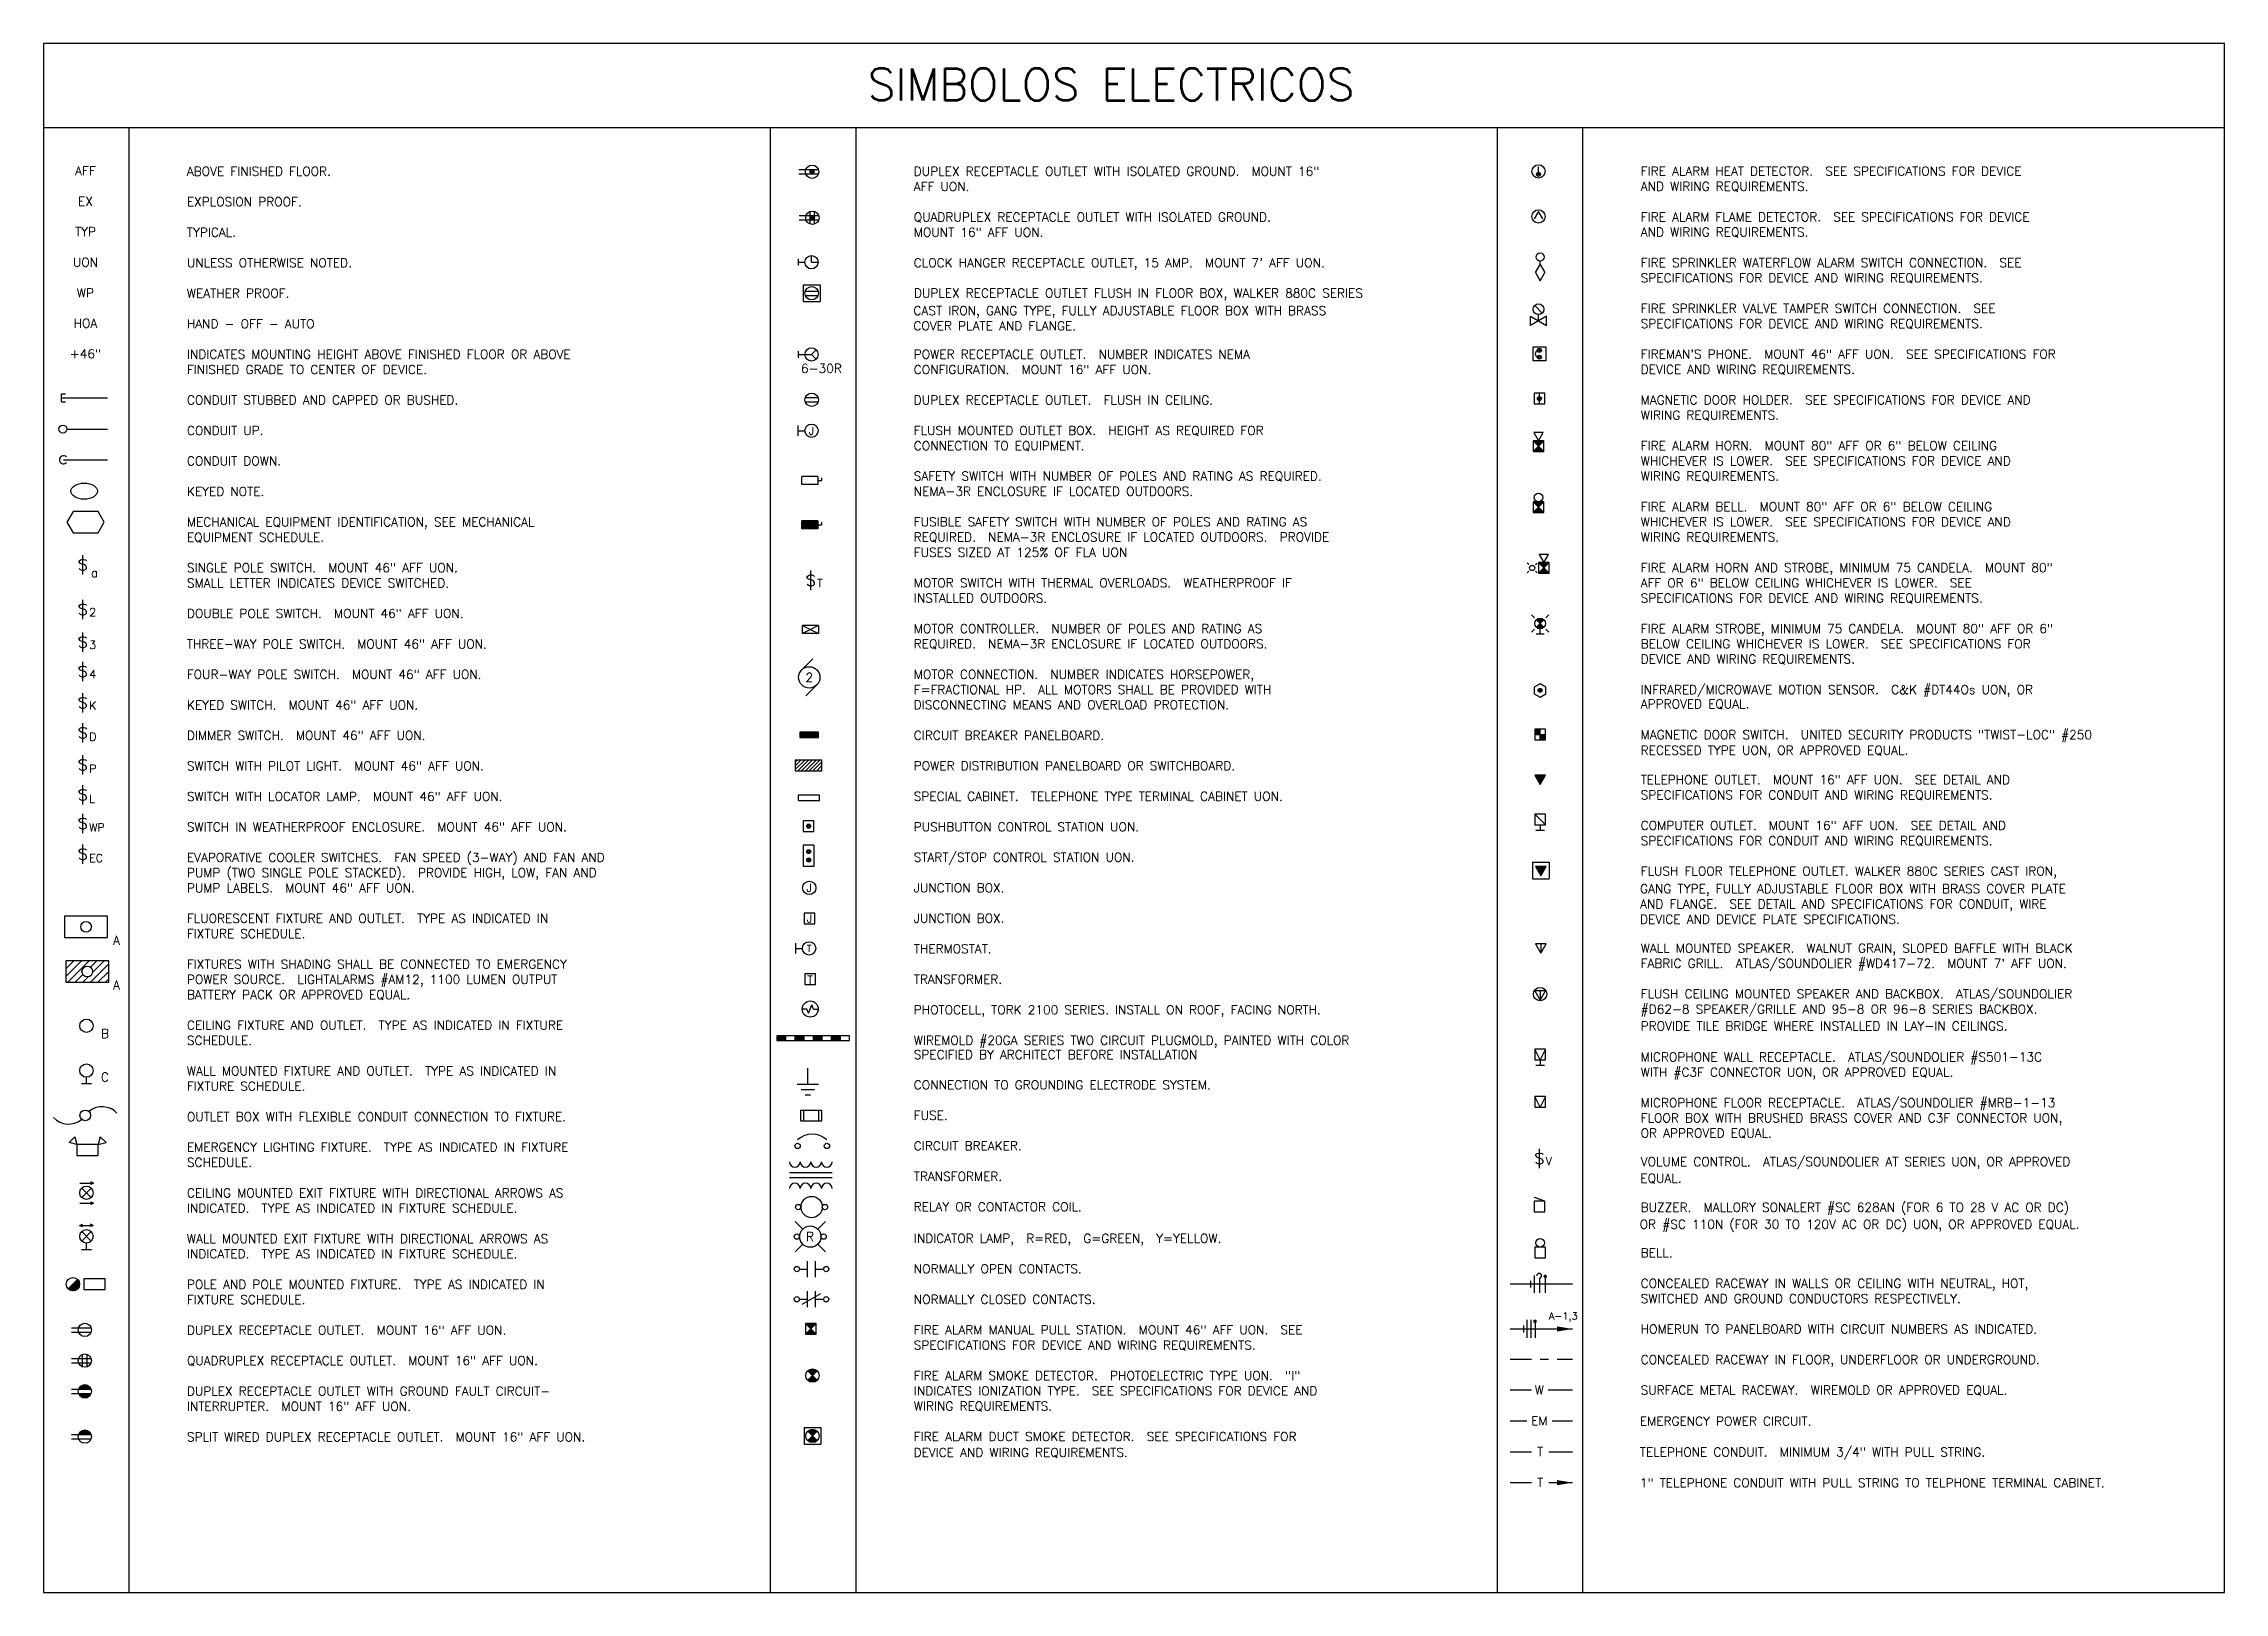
# Model space of a CAD drawing. Extents: x 2 to 27.5, y 4.9 to 23.
import ezdxf
from ezdxf.enums import TextEntityAlignment as Align

# ---------------------------------------------------------------- set-up
doc = ezdxf.new("R2010")
doc.units = 0
doc.header["$MEASUREMENT"] = 0
doc.linetypes.add('UG1', pattern=[0.4375, 0.25, -0.0625, 0.0625, -0.0625])
doc.layers.get('0').update_dxf_attribs({"linetype": 'CONTINUOUS'})
for name, color, linetype in [('3', 10, 'CONTINUOUS'), ('LEGBOX', 14, 'CONTINUOUS'), ('LEGSYMBOL', 2, 'CONTINUOUS'), ('LEGTEXT', 7, 'CONTINUOUS')]:
    doc.layers.add(name, color=color, linetype=linetype)
doc.styles.add('ANNOTATE', font='SIMPLEX')
doc.styles.add('NOTES', font='SIMPLEX', dxfattribs={"height": 0.104})
doc.styles.add('TITLE', font='SIMPLEX')

msp = doc.modelspace()

# ---------------------------------------------------------------- texts
at = {"layer": 'LEGSYMBOL', "linetype": 'BYBLOCK', "style": 'NOTES'}
for s, p in [('AFF', (2.489, 21.461)), ('EX', (2.489, 21.104)), ('TYP', (2.489, 20.748)), ('UON', (2.489, 20.391)), ('WP', (2.489, 20.034)), ('HOA', (2.489, 19.678)), ('+46"', (2.489, 19.321))]:
    msp.add_text(s, height=0.104, dxfattribs=at).set_placement(p, align=Align.CENTER)
at = {"layer": 'LEGSYMBOL', "linetype": 'BYBLOCK'}
for s, height, style, p in [('6-30R', 0.1042, 'TITLE', (10.856, 19.15)), ('a', 0.104, 'NOTES', (2.553, 16.761)), ('A', 0.104, 'TITLE', (2.812, 12.463)), ('A', 0.104, 'TITLE', (2.812, 11.94)), ('B', 0.104, 'TITLE', (2.67, 11.373)), ('C', 0.104, 'TITLE', (2.67, 10.864)), ('A-1,3', 0.0836, 'NOTES', (19.601, 8.08))]:
    msp.add_text(s, height=height, dxfattribs=dict(at, style=style)).set_placement(p)
at = {"layer": 'LEGSYMBOL', "linetype": 'BYBLOCK', "style": 'NOTES'}
for s, height, p in [('2', 0.104, (10.953, 15.589)), ('T', 0.078, (10.952, 12.421)), ('R', 0.104, (10.962, 9.051)), ('W', 0.104, (19.49, 7.258)), ('EM', 0.104, (19.49, 6.897)), ('T', 0.104, (19.499, 6.537)), ('T', 0.104, (19.499, 6.176))]:
    msp.add_text(s, height=height, dxfattribs=at).set_placement(p, align=Align.MIDDLE)
at = {"layer": 'LEGTEXT', "linetype": 'BYBLOCK', "style": 'TITLE'}
msp.add_text('SIMBOLOS ELECTRICOS', height=0.375, dxfattribs=at).set_placement((14.481, 22.335), align=Align.CENTER)
at = {"layer": 'LEGTEXT', "linetype": 'BYBLOCK'}
for s, height, style, p in [('ABOVE FINISHED FLOOR.', 0.104, 'NOTES', (3.675, 21.455)), ('DUPLEX RECEPTACLE OUTLET WITH ISOLATED GROUND.  MOUNT 16"', 0.104, 'NOTES', (12.175, 21.455)), ('FIRE ALARM HEAT DETECTOR.  SEE SPECIFICATIONS FOR DEVICE', 0.104, 'NOTES', (20.675, 21.457)), ('EXPLOSION PROOF.', 0.104, 'NOTES', (3.675, 21.099)), ('AFF UON.', 0.104, 'NOTES', (12.175, 21.277)), ('AND WIRING REQUIREMENTS.', 0.104, 'NOTES', (20.675, 21.278)), ('QUADRUPLEX RECEPTACLE OUTLET WITH ISOLATED GROUND. ', 0.104, 'NOTES', (12.175, 20.92)), ('FIRE ALARM FLAME DETECTOR.  SEE SPECIFICATIONS FOR DEVICE', 0.104, 'NOTES', (20.675, 20.922)), ('TYPICAL.', 0.104, 'NOTES', (3.675, 20.742)), ('MOUNT 16" AFF UON.', 0.104, 'NOTES', (12.175, 20.742)), ('AND WIRING REQUIREMENTS.', 0.104, 'NOTES', (20.675, 20.744)), ('UNLESS OTHERWISE NOTED.', 0.104, 'NOTES', (3.675, 20.385)), ("CLOCK HANGER RECEPTACLE OUTLET, 15 AMP.  MOUNT 7' AFF UON.", 0.104, 'NOTES', (12.175, 20.385)), ('FIRE SPRINKLER WATERFLOW ALARM SWITCH CONNECTION.  SEE', 0.104, 'NOTES', (20.675, 20.387)), ('SPECIFICATIONS FOR DEVICE AND WIRING REQUIREMENTS.', 0.104, 'NOTES', (20.675, 20.209)), ('WEATHER PROOF.', 0.104, 'NOTES', (3.675, 20.029)), ('CAST IRON, GANG TYPE, FULLY ADJUSTABLE FLOOR BOX WITH BRASS', 0.10417, 'TITLE', (12.171, 19.826)), ('DUPLEX RECEPTACLE OUTLET FLUSH IN FLOOR BOX, WALKER 880C SERIES', 0.104, 'NOTES', (12.177, 20.031)), ('FIRE SPRINKLER VALVE TAMPER SWITCH CONNECTION.  SEE', 0.104, 'NOTES', (20.675, 19.852)), ('HAND - OFF - AUTO', 0.104, 'NOTES', (3.675, 19.672)), ('COVER PLATE AND FLANGE.', 0.10417, 'TITLE', (12.171, 19.648)), ('SPECIFICATIONS FOR DEVICE AND WIRING REQUIREMENTS.', 0.104, 'NOTES', (20.675, 19.674)), ('INDICATES MOUNTING HEIGHT ABOVE FINISHED FLOOR OR ABOVE', 0.104, 'NOTES', (3.675, 19.316)), ('POWER RECEPTACLE OUTLET.  NUMBER INDICATES NEMA', 0.104, 'NOTES', (12.175, 19.316)), ('FIREMAN\'S PHONE.  MOUNT 46" AFF UON.  SEE SPECIFICATIONS FOR', 0.104, 'NOTES', (20.675, 19.317)), ('FINISHED GRADE TO CENTER OF DEVICE.', 0.104, 'NOTES', (3.675, 19.137)), ('CONFIGURATION.  MOUNT 16" AFF UON.', 0.104, 'NOTES', (12.175, 19.137)), ('DEVICE AND WIRING REQUIREMENTS.', 0.104, 'NOTES', (20.675, 19.139)), ('CONDUIT STUBBED AND CAPPED OR BUSHED.', 0.104, 'NOTES', (3.675, 18.781)), ('DUPLEX RECEPTACLE OUTLET.  FLUSH IN CEILING.', 0.104, 'NOTES', (12.175, 18.781)), ('MAGNETIC DOOR HOLDER.  SEE SPECIFICATIONS FOR DEVICE AND', 0.104, 'NOTES', (20.675, 18.782)), ('WIRING REQUIREMENTS.', 0.104, 'NOTES', (20.675, 18.604)), ('CONDUIT UP.', 0.104, 'NOTES', (3.675, 18.424)), ('FLUSH MOUNTED OUTLET BOX.  HEIGHT AS REQUIRED FOR', 0.104, 'NOTES', (12.175, 18.424)), ('CONDUIT DOWN.', 0.104, 'NOTES', (3.675, 18.068)), ('CONNECTION TO EQUIPMENT.', 0.104, 'NOTES', (12.175, 18.246)), ('WHICHEVER IS LOWER.  SEE SPECIFICATIONS FOR DEVICE AND', 0.104, 'NOTES', (20.675, 18.069)), ('FIRE ALARM HORN.  MOUNT 80" AFF OR 6" BELOW CEILING', 0.104, 'NOTES', (20.675, 18.248)), ('SAFETY SWITCH WITH NUMBER OF POLES AND RATING AS REQUIRED. ', 0.104, 'NOTES', (12.175, 17.891)), ('WIRING REQUIREMENTS.', 0.104, 'NOTES', (20.675, 17.891)), ('KEYED NOTE.', 0.104, 'NOTES', (3.675, 17.711)), ('NEMA-3R ENCLOSURE IF LOCATED OUTDOORS.', 0.104, 'NOTES', (12.175, 17.713)), ('FIRE ALARM BELL.  MOUNT 80" AFF OR 6" BELOW CEILING', 0.104, 'NOTES', (20.675, 17.534)), ('MECHANICAL EQUIPMENT IDENTIFICATION, SEE MECHANICAL', 0.104, 'NOTES', (3.675, 17.355)), ('FUSIBLE SAFETY SWITCH WITH NUMBER OF POLES AND RATING AS', 0.104, 'NOTES', (12.175, 17.356)), ('WHICHEVER IS LOWER.  SEE SPECIFICATIONS FOR DEVICE AND', 0.104, 'NOTES', (20.675, 17.356)), ('EQUIPMENT SCHEDULE.', 0.104, 'NOTES', (3.675, 17.176)), ('REQUIRED.  NEMA-3R ENCLOSURE IF LOCATED OUTDOORS.  PROVIDE', 0.104, 'NOTES', (12.175, 17.178)), ('FUSES SIZED AT 125% OF FLA UON', 0.104, 'NOTES', (12.175, 17)), ('WIRING REQUIREMENTS.', 0.104, 'NOTES', (20.675, 17.178)), ('SINGLE POLE SWITCH.  MOUNT 46" AFF UON.', 0.104, 'NOTES', (3.675, 16.82)), ('FIRE ALARM HORN AND STROBE, MINIMUM 75 CANDELA.  MOUNT 80"', 0.104, 'NOTES', (20.675, 16.821)), ('SMALL LETTER INDICATES DEVICE SWITCHED.', 0.104, 'NOTES', (3.675, 16.641)), ('MOTOR SWITCH WITH THERMAL OVERLOADS.  WEATHERPROOF IF', 0.104, 'NOTES', (12.175, 16.643)), ('AFF OR 6" BELOW CEILING WHICHEVER IS LOWER.  SEE', 0.104, 'NOTES', (20.675, 16.643)), ('DOUBLE POLE SWITCH.  MOUNT 46" AFF UON.', 0.104, 'NOTES', (3.675, 16.285)), ('INSTALLED OUTDOORS.', 0.104, 'NOTES', (12.175, 16.465)), ('SPECIFICATIONS FOR DEVICE AND WIRING REQUIREMENTS.', 0.104, 'NOTES', (20.675, 16.465)), ('MOTOR CONTROLLER.  NUMBER OF POLES AND RATING AS', 0.104, 'NOTES', (12.175, 16.108)), ('FIRE ALARM STROBE, MINIMUM 75 CANDELA.  MOUNT 80" AFF OR 6"', 0.104, 'NOTES', (20.675, 16.108)), ('THREE-WAY POLE SWITCH.  MOUNT 46" AFF UON.', 0.104, 'NOTES', (3.675, 15.928)), ('REQUIRED.  NEMA-3R ENCLOSURE IF LOCATED OUTDOORS.', 0.104, 'NOTES', (12.175, 15.93)), ('BELOW CEILING WHICHEVER IS LOWER.  SEE SPECIFICATIONS FOR', 0.104, 'NOTES', (20.675, 15.93)), ('DEVICE AND WIRING REQUIREMENTS.', 0.104, 'NOTES', (20.675, 15.752)), ('FOUR-WAY POLE SWITCH.  MOUNT 46" AFF UON.', 0.104, 'NOTES', (3.675, 15.572)), ('MOTOR CONNECTION.  NUMBER INDICATES HORSEPOWER,', 0.104, 'NOTES', (12.175, 15.573)), ('KEYED SWITCH.  MOUNT 46" AFF UON.', 0.104, 'NOTES', (3.675, 15.215)), ('F=FRACTIONAL HP.  ALL MOTORS SHALL BE PROVIDED WITH', 0.104, 'NOTES', (12.175, 15.395)), ('DISCONNECTING MEANS AND OVERLOAD PROTECTION.', 0.104, 'NOTES', (12.175, 15.217)), ('APPROVED EQUAL.', 0.104, 'NOTES', (20.675, 15.227)), ('INFRARED/MICROWAVE MOTION SENSOR.  C&K #DT44Os UON, OR', 0.104, 'NOTES', (20.675, 15.395)), ('DIMMER SWITCH.  MOUNT 46" AFF UON.', 0.104, 'NOTES', (3.675, 14.859)), ('CIRCUIT BREAKER PANELBOARD.', 0.104, 'NOTES', (12.175, 14.86)), ('MAGNETIC DOOR SWITCH.  UNITED SECURITY PRODUCTS "TWIST-LOC" #250', 0.104, 'NOTES', (20.675, 14.868)), ('SWITCH WITH PILOT LIGHT.  MOUNT 46" AFF UON.', 0.104, 'NOTES', (3.675, 14.502)), ('POWER DISTRIBUTION PANELBOARD OR SWITCHBOARD.', 0.104, 'NOTES', (12.175, 14.504)), ('RECESSED TYPE UON, OR APPROVED EQUAL.', 0.104, 'NOTES', (20.675, 14.685)), ('TELEPHONE OUTLET.  MOUNT 16" AFF UON.  SEE DETAIL AND', 0.104, 'NOTES', (20.675, 14.341)), ('SWITCH WITH LOCATOR LAMP.  MOUNT 46" AFF UON.', 0.104, 'NOTES', (3.675, 14.145)), ('SPECIAL CABINET.  TELEPHONE TYPE TERMINAL CABINET UON.', 0.104, 'NOTES', (12.175, 14.147)), ('SPECIFICATIONS FOR CONDUIT AND WIRING REQUIREMENTS.', 0.104, 'NOTES', (20.675, 14.163)), ('SWITCH IN WEATHERPROOF ENCLOSURE.  MOUNT 46" AFF UON.', 0.104, 'NOTES', (3.675, 13.789)), ('PUSHBUTTON CONTROL STATION UON.', 0.104, 'NOTES', (12.175, 13.79)), ('COMPUTER OUTLET.  MOUNT 16" AFF UON.  SEE DETAIL AND', 0.104, 'NOTES', (20.675, 13.806)), ('EVAPORATIVE COOLER SWITCHES.  FAN SPEED (3-WAY) AND FAN AND', 0.104, 'NOTES', (3.675, 13.432)), ('START/STOP CONTROL STATION UON.', 0.104, 'NOTES', (12.175, 13.434)), ('SPECIFICATIONS FOR CONDUIT AND WIRING REQUIREMENTS.', 0.104, 'NOTES', (20.675, 13.628)), ('PUMP (TWO SINGLE POLE STACKED).  PROVIDE HIGH, LOW, FAN AND', 0.104, 'NOTES', (3.675, 13.254)), ('FLUSH FLOOR TELEPHONE OUTLET. WALKER 880C SERIES CAST IRON,', 0.104, 'NOTES', (20.675, 13.272)), ('PUMP LABELS.  MOUNT 46" AFF UON.', 0.104, 'NOTES', (3.675, 13.076)), ('JUNCTION BOX.', 0.104, 'NOTES', (12.175, 13.077)), ('GANG TYPE, FULLY ADJUSTABLE FLOOR BOX WITH BRASS COVER PLATE', 0.10417, 'TITLE', (20.668, 13.066)), ('FLUORESCENT FIXTURE AND OUTLET.  TYPE AS INDICATED IN', 0.104, 'NOTES', (3.675, 12.719)), ('JUNCTION BOX.', 0.104, 'NOTES', (12.175, 12.721)), ('AND FLANGE.  SEE DETAIL AND SPECIFICATIONS FOR CONDUIT, WIRE', 0.10417, 'TITLE', (20.668, 12.888)), ('DEVICE AND DEVICE PLATE SPECIFICATIONS.', 0.10417, 'TITLE', (20.668, 12.709)), ('FIXTURE SCHEDULE.', 0.104, 'NOTES', (3.675, 12.541)), ('FIXTURES WITH SHADING SHALL BE CONNECTED TO EMERGENCY', 0.104, 'NOTES', (3.675, 12.184)), ('THERMOSTAT.', 0.104, 'NOTES', (12.175, 12.364)), ('WALL MOUNTED SPEAKER.  WALNUT GRAIN, SLOPED BAFFLE WITH BLACK', 0.104, 'NOTES', (20.675, 12.371)), ("FABRIC GRILL.  ATLAS/SOUNDOLIER #WD417-72.  MOUNT 7' AFF UON.", 0.104, 'NOTES', (20.675, 12.193)), ('POWER SOURCE.  LIGHTALARMS #AM12, 1100 LUMEN OUTPUT', 0.104, 'NOTES', (3.675, 12.006)), ('TRANSFORMER.', 0.104, 'NOTES', (12.175, 12.008)), ('BATTERY PACK OR APPROVED EQUAL.', 0.104, 'NOTES', (3.675, 11.828)), ('PHOTOCELL, TORK 2100 SERIES. INSTALL ON ROOF, FACING NORTH.', 0.104, 'NOTES', (12.175, 11.651)), ('#D62-8 SPEAKER/GRILLE AND 95-8 OR 96-8 SERIES BACKBOX.', 0.104, 'NOTES', (20.675, 11.658)), ('FLUSH CEILING MOUNTED SPEAKER AND BACKBOX.  ATLAS/SOUNDOLIER', 0.104, 'NOTES', (20.675, 11.837)), ('CEILING FIXTURE AND OUTLET.  TYPE AS INDICATED IN FIXTURE', 0.104, 'NOTES', (3.675, 11.471)), ('PROVIDE TILE BRIDGE WHERE INSTALLED IN LAY-IN CEILINGS.', 0.10417, 'TITLE', (20.674, 11.461)), ('SCHEDULE.', 0.104, 'NOTES', (3.675, 11.293)), ('WIREMOLD #20GA SERIES TWO CIRCUIT PLUGMOLD, PAINTED WITH COLOR', 0.104, 'NOTES', (12.175, 11.294)), ('SPECIFIED BY ARCHITECT BEFORE INSTALLATION', 0.104, 'NOTES', (12.175, 11.127)), ('MICROPHONE WALL RECEPTACLE.  ATLAS/SOUNDOLIER #S501-13C', 0.104, 'NOTES', (20.675, 11.099)), ('WALL MOUNTED FIXTURE AND OUTLET.  TYPE AS INDICATED IN', 0.104, 'NOTES', (3.675, 10.936)), ('WITH #C3F CONNECTOR UON, OR APPROVED EQUAL.', 0.104, 'NOTES', (20.675, 10.921)), ('FIXTURE SCHEDULE.', 0.104, 'NOTES', (3.675, 10.758)), ('CONNECTION TO GROUNDING ELECTRODE SYSTEM.', 0.104, 'NOTES', (12.175, 10.773)), ('OUTLET BOX WITH FLEXIBLE CONDUIT CONNECTION TO FIXTURE.', 0.104, 'NOTES', (3.675, 10.401)), ('FUSE.', 0.104, 'NOTES', (12.175, 10.417)), ('MICROPHONE FLOOR RECEPTACLE.  ATLAS/SOUNDOLIER #MRB-1-13', 0.104, 'NOTES', (20.675, 10.564)), ('FLOOR BOX WITH BRUSHED BRASS COVER AND C3F CONNECTOR UON,', 0.104, 'NOTES', (20.675, 10.386)), ('OR APPROVED EQUAL.', 0.104, 'NOTES', (20.675, 10.21)), ('SCHEDULE.', 0.104, 'NOTES', (3.675, 9.867)), ('EMERGENCY LIGHTING FIXTURE.  TYPE AS INDICATED IN FIXTURE', 0.104, 'NOTES', (3.675, 10.045)), ('CIRCUIT BREAKER.', 0.104, 'NOTES', (12.175, 10.06)), ('VOLUME CONTROL.  ATLAS/SOUNDOLIER AT SERIES UON, OR APPROVED', 0.104, 'NOTES', (20.675, 9.875)), ('TRANSFORMER.', 0.104, 'NOTES', (12.175, 9.703)), ('EQUAL.', 0.1042, 'TITLE', (20.671, 9.681)), ('CEILING MOUNTED EXIT FIXTURE WITH DIRECTIONAL ARROWS AS', 0.104, 'NOTES', (3.675, 9.51)), ('INDICATED.  TYPE AS INDICATED IN FIXTURE SCHEDULE.', 0.104, 'NOTES', (3.675, 9.332)), ('RELAY OR CONTACTOR COIL.', 0.104, 'NOTES', (12.175, 9.347)), ('BUZZER.  MALLORY SONALERT #SC 628AN (FOR 6 TO 28 V AC OR DC)', 0.104, 'NOTES', (20.675, 9.341)), ('OR #SC 110N (FOR 30 TO 120V AC OR DC) UON, OR APPROVED EQUAL.', 0.10417, 'TITLE', (20.663, 9.143)), ('WALL MOUNTED EXIT FIXTURE WITH DIRECTIONAL ARROWS AS', 0.104, 'NOTES', (3.675, 8.975)), ('INDICATOR LAMP,  R=RED,  G=GREEN,  Y=YELLOW.', 0.104, 'NOTES', (12.175, 8.978)), ('INDICATED.  TYPE AS INDICATED IN FIXTURE SCHEDULE.', 0.104, 'NOTES', (3.675, 8.797)), ('NORMALLY OPEN CONTACTS.', 0.104, 'NOTES', (12.175, 8.622)), ('BELL.', 0.104, 'NOTES', (20.675, 8.809)), ('POLE AND POLE MOUNTED FIXTURE.  TYPE AS INDICATED IN', 0.104, 'NOTES', (3.675, 8.44)), ('CONCEALED RACEWAY IN WALLS OR CEILING WITH NEUTRAL, HOT,', 0.104, 'NOTES', (20.675, 8.452)), ('FIXTURE SCHEDULE.', 0.104, 'NOTES', (3.675, 8.262)), ('NORMALLY CLOSED CONTACTS.', 0.104, 'NOTES', (12.175, 8.265)), ('SWITCHED AND GROUND CONDUCTORS RESPECTIVELY.', 0.104, 'NOTES', (20.675, 8.274)), ('DUPLEX RECEPTACLE OUTLET.  MOUNT 16" AFF UON.', 0.104, 'NOTES', (3.675, 7.905)), ('FIRE ALARM MANUAL PULL STATION.  MOUNT 46" AFF UON.  SEE', 0.104, 'NOTES', (12.175, 7.909)), ('HOMERUN TO PANELBOARD WITH CIRCUIT NUMBERS AS INDICATED.', 0.104, 'NOTES', (20.675, 7.918)), ('QUADRUPLEX RECEPTACLE OUTLET.  MOUNT 16" AFF UON.', 0.104, 'NOTES', (3.675, 7.549)), ('SPECIFICATIONS FOR DEVICE AND WIRING REQUIREMENTS.', 0.104, 'NOTES', (12.175, 7.73)), ('CONCEALED RACEWAY IN FLOOR, UNDERFLOOR OR UNDERGROUND.', 0.104, 'NOTES', (20.675, 7.561)), ('FIRE ALARM SMOKE DETECTOR.  PHOTOELECTRIC TYPE UON.  "I"', 0.104, 'NOTES', (12.175, 7.374)), ('DUPLEX RECEPTACLE OUTLET WITH GROUND FAULT CIRCUIT-', 0.104, 'NOTES', (3.675, 7.192)), ('INDICATES IONIZATION TYPE.  SEE SPECIFICATIONS FOR DEVICE AND', 0.104, 'NOTES', (12.175, 7.195)), ('SURFACE METAL RACEWAY.  WIREMOLD OR APPROVED EQUAL.', 0.104, 'NOTES', (20.675, 7.204)), ('INTERRUPTER.  MOUNT 16" AFF UON.', 0.104, 'NOTES', (3.675, 7.014)), ('WIRING REQUIREMENTS.', 0.104, 'NOTES', (12.175, 7.017)), ('EMERGENCY POWER CIRCUIT.', 0.104, 'NOTES', (20.665, 6.841)), ('SPLIT WIRED DUPLEX RECEPTACLE OUTLET.  MOUNT 16" AFF UON.', 0.104, 'NOTES', (3.675, 6.657)), ('FIRE ALARM DUCT SMOKE DETECTOR.  SEE SPECIFICATIONS FOR', 0.104, 'NOTES', (12.175, 6.661)), ('DEVICE AND WIRING REQUIREMENTS.', 0.104, 'NOTES', (12.172, 6.475)), ('TELEPHONE CONDUIT.  MINIMUM 3/4" WITH PULL STRING.', 0.104, 'NOTES', (20.665, 6.48)), ('1" TELEPHONE CONDUIT WITH PULL STRING TO TELPHONE TERMINAL CABINET.', 0.104, 'NOTES', (20.665, 6.12))]:
    msp.add_text(s, height=height, dxfattribs=dict(at, style=style)).set_placement(p)

# ---------------------------------------------------------------- blocks, each defined once
blk = doc.blocks.new('EC023')
at = {"linetype": 'BYBLOCK'}
for p, q in [((-0.038, 0), (-0.094, 0)), ((-0.019, -0.047), (-0.038, 0)), ((-0.019, -0.047), (0.019, 0.047)), ((0.038, 0), (0.019, 0.047)), ((0.038, 0), (0.094, 0))]:
    blk.add_line(p, q, dxfattribs=at)
blk.add_circle((0, 0), 0.0938, dxfattribs=at)
blk = doc.blocks.new('AN016')
at = {"linetype": 'BYBLOCK'}
for p, q in [((0, 0.046875), (0.046875, 0.046875)), ((0, -0.046875), (0, 0.046875)), ((0, -0.046875), (0.046875, -0.046875))]:
    blk.add_line(p, q, dxfattribs=at)
blk = doc.blocks.new('AN017')
at = {"linetype": 'BYBLOCK'}
blk.add_circle((-0.047, 0), 0.0469, dxfattribs=at)
blk = doc.blocks.new('AN018')
at = {"linetype": 'BYBLOCK'}
blk.add_arc((0, 0), 0.0469, 44.0164, 315.9836, dxfattribs=at)
blk = doc.blocks.new('CIRC1', base_point=(729, 552))
at = {"linetype": 'BYBLOCK'}
blk.add_circle((729, 552), 6, dxfattribs=at)
blk = doc.blocks.new('AN001')
at = {"linetype": 'BYBLOCK', "xscale": 0.02604166665, "yscale": 0.01562499999, "zscale": 0.02083333332}
blk.add_blockref('CIRC1', (0, 0), dxfattribs=at)
blk = doc.blocks.new('AN003')
at = {"linetype": 'BYBLOCK'}
for p, q in [((-0.139, 0.128), (-0.212, 0.003)), ((-0.212, 0.003), (-0.139, -0.122)), ((0.153, 0.128), (-0.139, 0.128)), ((0.226, 0.003), (0.153, 0.128)), ((0.153, -0.122), (0.226, 0.003)), ((-0.139, -0.122), (0.153, -0.122))]:
    blk.add_line(p, q, dxfattribs=at)
blk = doc.blocks.new('EW001')
at = {"linetype": 'BYBLOCK'}
for p, q in [((-0.041, 0.159), (-0.028, 0.171)), ((-0.041, 0.147), (-0.041, 0.159)), ((-0.035, 0.136), (-0.041, 0.147)), ((-0.041, 0.07), (-0.029, 0.058)), ((-0.029, 0.129), (-0.035, 0.136)), ((-0.017, 0.124), (-0.029, 0.129)), ((-0.029, 0.058), (-0.011, 0.052)), ((-0.028, 0.171), (-0.011, 0.177)), ((0.019, 0.112), (-0.017, 0.124)), ((-0.011, 0.177), (0.013, 0.177)), ((-0.011, 0.052), (0.013, 0.052)), ((0, 0), (0, 0.228)), ((0.013, 0.177), (0.031, 0.171)), ((0.013, 0.052), (0.031, 0.058)), ((0.031, 0.106), (0.019, 0.112)), ((0.031, 0.171), (0.043, 0.159)), ((0.037, 0.1), (0.031, 0.106)), ((0.031, 0.058), (0.043, 0.07)), ((0.043, 0.088), (0.037, 0.1)), ((0.043, 0.07), (0.043, 0.088))]:
    blk.add_line(p, q, dxfattribs=at)
blk = doc.blocks.new('EW002')
at = {"linetype": 'BYBLOCK'}
for p, q in [((-0.041, 0.159), (-0.028, 0.171)), ((-0.041, 0.147), (-0.041, 0.159)), ((-0.035, 0.136), (-0.041, 0.147)), ((-0.041, 0.07), (-0.029, 0.058)), ((-0.029, 0.129), (-0.035, 0.136)), ((-0.017, 0.124), (-0.029, 0.129)), ((-0.029, 0.058), (-0.011, 0.052)), ((-0.028, 0.171), (-0.011, 0.177)), ((0.019, 0.112), (-0.017, 0.124)), ((-0.011, 0.177), (0.013, 0.177)), ((-0.011, 0.052), (0.013, 0.052)), ((0, 0), (0, 0.228)), ((0.013, 0.177), (0.031, 0.171)), ((0.013, 0.052), (0.031, 0.058)), ((0.031, 0.106), (0.019, 0.112)), ((0.031, 0.171), (0.043, 0.159)), ((0.037, 0.1), (0.031, 0.106)), ((0.031, 0.058), (0.043, 0.07)), ((0.043, 0.088), (0.037, 0.1)), ((0.043, 0.07), (0.043, 0.088))]:
    blk.add_line(p, q, dxfattribs=at)
at = {"linetype": 'BYBLOCK', "style": 'ANNOTATE'}
blk.add_text('2', height=0.0938, dxfattribs=at).set_placement((0.075, 0.035))
blk = doc.blocks.new('EW003')
at = {"linetype": 'BYBLOCK'}
blk.add_blockref('EW001', (0, 0), dxfattribs=at)
at = {"linetype": 'BYBLOCK', "style": 'ANNOTATE'}
blk.add_text('3', height=0.0938, dxfattribs=at).set_placement((0.075, 0.035))
blk = doc.blocks.new('EW004')
at = {"linetype": 'BYBLOCK'}
for p, q in [((-0.041, 0.159), (-0.028, 0.171)), ((-0.041, 0.147), (-0.041, 0.159)), ((-0.035, 0.136), (-0.041, 0.147)), ((-0.041, 0.07), (-0.029, 0.058)), ((-0.029, 0.129), (-0.035, 0.136)), ((-0.017, 0.124), (-0.029, 0.129)), ((-0.029, 0.058), (-0.011, 0.052)), ((-0.028, 0.171), (-0.011, 0.177)), ((0.019, 0.112), (-0.017, 0.124)), ((-0.011, 0.177), (0.013, 0.177)), ((-0.011, 0.052), (0.013, 0.052)), ((0, 0), (0, 0.228)), ((0.013, 0.177), (0.031, 0.171)), ((0.013, 0.052), (0.031, 0.058)), ((0.031, 0.106), (0.019, 0.112)), ((0.031, 0.171), (0.043, 0.159)), ((0.037, 0.1), (0.031, 0.106)), ((0.031, 0.058), (0.043, 0.07)), ((0.043, 0.088), (0.037, 0.1)), ((0.043, 0.07), (0.043, 0.088))]:
    blk.add_line(p, q, dxfattribs=at)
at = {"linetype": 'BYBLOCK', "style": 'ANNOTATE'}
blk.add_text('4', height=0.0938, dxfattribs=at).set_placement((0.075, 0.035))
blk = doc.blocks.new('EW005')
at = {"linetype": 'BYBLOCK'}
for p, q in [((-0.041, 0.159), (-0.028, 0.171)), ((-0.041, 0.147), (-0.041, 0.159)), ((-0.035, 0.136), (-0.041, 0.147)), ((-0.041, 0.07), (-0.029, 0.058)), ((-0.029, 0.129), (-0.035, 0.136)), ((-0.017, 0.124), (-0.029, 0.129)), ((-0.029, 0.058), (-0.011, 0.052)), ((-0.028, 0.171), (-0.011, 0.177)), ((0.019, 0.112), (-0.017, 0.124)), ((-0.011, 0.177), (0.013, 0.177)), ((-0.011, 0.052), (0.013, 0.052)), ((0, 0), (0, 0.228)), ((0.013, 0.177), (0.031, 0.171)), ((0.013, 0.052), (0.031, 0.058)), ((0.031, 0.106), (0.019, 0.112)), ((0.031, 0.171), (0.043, 0.159)), ((0.037, 0.1), (0.031, 0.106)), ((0.031, 0.058), (0.043, 0.07)), ((0.043, 0.088), (0.037, 0.1)), ((0.043, 0.07), (0.043, 0.088))]:
    blk.add_line(p, q, dxfattribs=at)
at = {"linetype": 'BYBLOCK', "style": 'ANNOTATE'}
blk.add_text('K', height=0.0938, dxfattribs=at).set_placement((0.075, 0.035))
blk = doc.blocks.new('EW006')
at = {"linetype": 'BYBLOCK'}
for p, q in [((-0.041, 0.159), (-0.028, 0.171)), ((-0.041, 0.147), (-0.041, 0.159)), ((-0.035, 0.136), (-0.041, 0.147)), ((-0.041, 0.07), (-0.029, 0.058)), ((-0.029, 0.129), (-0.035, 0.136)), ((-0.017, 0.124), (-0.029, 0.129)), ((-0.029, 0.058), (-0.011, 0.052)), ((-0.028, 0.171), (-0.011, 0.177)), ((0.019, 0.112), (-0.017, 0.124)), ((-0.011, 0.177), (0.013, 0.177)), ((-0.011, 0.052), (0.013, 0.052)), ((0, 0), (0, 0.228)), ((0.013, 0.177), (0.031, 0.171)), ((0.013, 0.052), (0.031, 0.058)), ((0.031, 0.106), (0.019, 0.112)), ((0.031, 0.171), (0.043, 0.159)), ((0.037, 0.1), (0.031, 0.106)), ((0.031, 0.058), (0.043, 0.07)), ((0.043, 0.088), (0.037, 0.1)), ((0.043, 0.07), (0.043, 0.088))]:
    blk.add_line(p, q, dxfattribs=at)
at = {"linetype": 'BYBLOCK', "style": 'ANNOTATE'}
blk.add_text('D', height=0.0938, dxfattribs=at).set_placement((0.075, 0.021))
blk = doc.blocks.new('EW007')
at = {"linetype": 'BYBLOCK'}
for p, q in [((-0.041, 0.159), (-0.028, 0.171)), ((-0.041, 0.147), (-0.041, 0.159)), ((-0.035, 0.136), (-0.041, 0.147)), ((-0.041, 0.07), (-0.029, 0.058)), ((-0.029, 0.129), (-0.035, 0.136)), ((-0.017, 0.124), (-0.029, 0.129)), ((-0.029, 0.058), (-0.011, 0.052)), ((-0.028, 0.171), (-0.011, 0.177)), ((0.019, 0.112), (-0.017, 0.124)), ((-0.011, 0.177), (0.013, 0.177)), ((-0.011, 0.052), (0.013, 0.052)), ((0, 0), (0, 0.228)), ((0.013, 0.177), (0.031, 0.171)), ((0.013, 0.052), (0.031, 0.058)), ((0.031, 0.106), (0.019, 0.112)), ((0.031, 0.171), (0.043, 0.159)), ((0.037, 0.1), (0.031, 0.106)), ((0.031, 0.058), (0.043, 0.07)), ((0.043, 0.088), (0.037, 0.1)), ((0.043, 0.07), (0.043, 0.088))]:
    blk.add_line(p, q, dxfattribs=at)
at = {"linetype": 'BYBLOCK', "style": 'ANNOTATE'}
blk.add_text('P', height=0.0938, dxfattribs=at).set_placement((0.075, 0.021))
blk = doc.blocks.new('EW008')
at = {"linetype": 'BYBLOCK'}
for p, q in [((-0.041, 0.159), (-0.028, 0.171)), ((-0.041, 0.147), (-0.041, 0.159)), ((-0.035, 0.136), (-0.041, 0.147)), ((-0.041, 0.07), (-0.029, 0.058)), ((-0.029, 0.129), (-0.035, 0.136)), ((-0.017, 0.124), (-0.029, 0.129)), ((-0.029, 0.058), (-0.011, 0.052)), ((-0.028, 0.171), (-0.011, 0.177)), ((0.019, 0.112), (-0.017, 0.124)), ((-0.011, 0.177), (0.013, 0.177)), ((-0.011, 0.052), (0.013, 0.052)), ((0, 0), (0, 0.228)), ((0.013, 0.177), (0.031, 0.171)), ((0.013, 0.052), (0.031, 0.058)), ((0.031, 0.106), (0.019, 0.112)), ((0.031, 0.171), (0.043, 0.159)), ((0.037, 0.1), (0.031, 0.106)), ((0.031, 0.058), (0.043, 0.07)), ((0.043, 0.088), (0.037, 0.1)), ((0.043, 0.07), (0.043, 0.088))]:
    blk.add_line(p, q, dxfattribs=at)
at = {"linetype": 'BYBLOCK', "style": 'ANNOTATE'}
blk.add_text('L', height=0.0938, dxfattribs=at).set_placement((0.075, 0.021))
blk = doc.blocks.new('EW009')
at = {"linetype": 'BYBLOCK'}
for p, q in [((-0.041, 0.159), (-0.028, 0.171)), ((-0.041, 0.147), (-0.041, 0.159)), ((-0.035, 0.136), (-0.041, 0.147)), ((-0.041, 0.07), (-0.029, 0.058)), ((-0.029, 0.129), (-0.035, 0.136)), ((-0.017, 0.124), (-0.029, 0.129)), ((-0.029, 0.058), (-0.011, 0.052)), ((-0.028, 0.171), (-0.011, 0.177)), ((0.019, 0.112), (-0.017, 0.124)), ((-0.011, 0.177), (0.013, 0.177)), ((-0.011, 0.052), (0.013, 0.052)), ((0, 0), (0, 0.228)), ((0.013, 0.177), (0.031, 0.171)), ((0.013, 0.052), (0.031, 0.058)), ((0.031, 0.106), (0.019, 0.112)), ((0.031, 0.171), (0.043, 0.159)), ((0.037, 0.1), (0.031, 0.106)), ((0.031, 0.058), (0.043, 0.07)), ((0.043, 0.088), (0.037, 0.1)), ((0.043, 0.07), (0.043, 0.088))]:
    blk.add_line(p, q, dxfattribs=at)
at = {"linetype": 'BYBLOCK', "style": 'ANNOTATE'}
blk.add_text('WP', height=0.0938, dxfattribs=at).set_placement((0.075, 0.021))
blk = doc.blocks.new('EW010')
at = {"linetype": 'BYBLOCK'}
for p, q in [((-0.041, 0.159), (-0.028, 0.171)), ((-0.041, 0.147), (-0.041, 0.159)), ((-0.035, 0.136), (-0.041, 0.147)), ((-0.041, 0.07), (-0.029, 0.058)), ((-0.029, 0.129), (-0.035, 0.136)), ((-0.017, 0.124), (-0.029, 0.129)), ((-0.029, 0.058), (-0.011, 0.052)), ((-0.028, 0.171), (-0.011, 0.177)), ((0.019, 0.112), (-0.017, 0.124)), ((-0.011, 0.177), (0.013, 0.177)), ((-0.011, 0.052), (0.013, 0.052)), ((0, 0), (0, 0.228)), ((0.013, 0.177), (0.031, 0.171)), ((0.013, 0.052), (0.031, 0.058)), ((0.031, 0.106), (0.019, 0.112)), ((0.031, 0.171), (0.043, 0.159)), ((0.037, 0.1), (0.031, 0.106)), ((0.031, 0.058), (0.043, 0.07)), ((0.043, 0.088), (0.037, 0.1)), ((0.043, 0.07), (0.043, 0.088))]:
    blk.add_line(p, q, dxfattribs=at)
at = {"linetype": 'BYBLOCK', "style": 'ANNOTATE'}
blk.add_text('EC', height=0.0938, dxfattribs=at).set_placement((0.075, 0.021))
blk = doc.blocks.new('ER001')
at = {"linetype": 'BYBLOCK'}
for p, q in [((0, 0.026), (0.229, 0.026)), ((0, -0.026), (0.229, -0.026))]:
    blk.add_line(p, q, dxfattribs=at)
blk.add_circle((0.156, 0), 0.0781, dxfattribs=at)
blk = doc.blocks.new('ER002')
at = {"linetype": 'BYBLOCK'}
for p, q in [((0, 0.026), (0.229, 0.026)), ((0.13, -0.074), (0.13, 0.073)), ((0.182, -0.074), (0.182, 0.073)), ((0, -0.026), (0.229, -0.026))]:
    blk.add_line(p, q, dxfattribs=at)
blk.add_circle((0.156, 0), 0.0781, dxfattribs=at)
blk = doc.blocks.new('ER003')
at = {"linetype": 'BYBLOCK'}
for p, q in [((0, 0.026), (0.229, 0.026)), ((0.086, 0.035), (0.226, 0.035)), ((0.092, 0.044), (0.221, 0.044)), ((0.099, 0.053), (0.214, 0.053)), ((0.109, 0.062), (0.204, 0.062)), ((0.124, 0.071), (0.189, 0.071)), ((0, -0.026), (0.229, -0.026)), ((0.086, -0.035), (0.226, -0.035)), ((0.092, -0.044), (0.221, -0.044)), ((0.099, -0.053), (0.214, -0.053)), ((0.109, -0.062), (0.204, -0.062)), ((0.124, -0.071), (0.189, -0.071))]:
    blk.add_line(p, q, dxfattribs=at)
blk.add_circle((0.156, 0), 0.0781, dxfattribs=at)
blk = doc.blocks.new('ER008')
at = {"linetype": 'BYBLOCK'}
for p, q in [((0, 0.026), (0.229, 0.026)), ((0.086, 0.035), (0.226, 0.035)), ((0.092, 0.044), (0.221, 0.044)), ((0.099, 0.053), (0.214, 0.053)), ((0.109, 0.062), (0.204, 0.062)), ((0.124, 0.071), (0.189, 0.071)), ((0, -0.026), (0.229, -0.026))]:
    blk.add_line(p, q, dxfattribs=at)
blk.add_circle((0.156, 0), 0.0781, dxfattribs=at)
blk = doc.blocks.new('ER015')
at = {"linetype": 'BYBLOCK'}
for p, q in [((0, 0.026), (0.23, 0.026)), ((0, -0.026), (0.23, -0.026))]:
    blk.add_line(p, q, dxfattribs=at)
for radius in [0.0781, 0.0234, 0.0107]:
    blk.add_circle((0.156, 0), radius, dxfattribs=at)
blk = doc.blocks.new('ER016')
at = {"linetype": 'BYBLOCK'}
for p, q in [((0, 0.027), (0.23, 0.027)), ((0.13, -0.073), (0.13, 0.074)), ((0.182, -0.073), (0.182, 0.074)), ((0, -0.025), (0.23, -0.025))]:
    blk.add_line(p, q, dxfattribs=at)
for radius in [0.0781, 0.0234, 0.0107]:
    blk.add_circle((0.156, 0.001), radius, dxfattribs=at)
blk = doc.blocks.new('ER004')
at = {"linetype": 'BYBLOCK'}
for p, q in [((0, 0.039), (0, -0.039)), ((0, 0), (0.078, 0)), ((0.156, 0), (0.156, 0.078)), ((0.156, 0), (0.234, 0)), ((0.156, 0), (0.156, 0))]:
    blk.add_line(p, q, dxfattribs=at)
blk.add_circle((0.156, 0), 0.0781, dxfattribs=at)
blk = doc.blocks.new('ER005')
at = {"linetype": 'BYBLOCK'}
for p, q in [((-0.098, 0.098), (0.098, 0.098)), ((-0.098, 0.098), (-0.098, -0.098)), ((-0.074, 0.026), (0.073, 0.026)), ((0.098, 0.098), (0.098, -0.098)), ((-0.098, -0.098), (0.098, -0.098)), ((-0.074, -0.026), (0.073, -0.026))]:
    blk.add_line(p, q, dxfattribs=at)
blk.add_circle((0, 0), 0.0781, dxfattribs=at)
blk = doc.blocks.new('ER009')
at = {"linetype": 'BYBLOCK'}
for p, q in [((0, 0.039), (0, -0.039)), ((0, 0), (0.156, 0)), ((0.156, 0), (0.211, 0.055)), ((0.156, 0), (0.156, 0)), ((0.156, 0), (0.211, -0.055))]:
    blk.add_line(p, q, dxfattribs=at)
blk.add_circle((0.156, 0), 0.0781, dxfattribs=at)
blk = doc.blocks.new('ER010')
at = {"linetype": 'BYBLOCK'}
for p, q in [((-0.074, 0.026), (0.073, 0.026)), ((-0.074, -0.026), (0.073, -0.026))]:
    blk.add_line(p, q, dxfattribs=at)
blk.add_circle((0, 0), 0.0781, dxfattribs=at)
blk = doc.blocks.new('EP006')
at = {"linetype": 'BYBLOCK'}
for p, q in [((0, -0.059), (0, 0.059)), ((0, 0), (0.078, 0))]:
    blk.add_line(p, q, dxfattribs=at)
blk.add_circle((0.156, 0), 0.0781, dxfattribs=at)
blk = doc.blocks.new('EP010')
at = {"linetype": 'BYBLOCK'}
blk.add_blockref('EP006', (0, 0), dxfattribs=at)
at = {"linetype": 'BYBLOCK', "style": 'ANNOTATE'}
blk.add_text('J', height=0.0938, dxfattribs=at).set_placement((0.156, 0), align=Align.MIDDLE)
blk = doc.blocks.new('EP018')
at = {"linetype": 'BYBLOCK'}
blk.add_blockref('EW001', (0, 0), dxfattribs=at)
at = {"linetype": 'BYBLOCK', "style": 'ANNOTATE'}
blk.add_text('T', height=0.0938, dxfattribs=at).set_placement((0.075, 0.035))
blk = doc.blocks.new('EP004')
at = {"linetype": 'BYBLOCK'}
for p, q in [((-0.098, 0.077), (0.041, 0.216)), ((0.098, -0.077), (-0.041, -0.216))]:
    blk.add_line(p, q, dxfattribs=at)
blk.add_circle((0, 0), 0.125, dxfattribs=at)
blk = doc.blocks.new('EP009')
at = {"linetype": 'BYBLOCK'}
for p, q in [((-0.109375, 0), (-0.109375, -0.0625)), ((0.109375, 0), (-0.109375, 0)), ((0.109375, -0.0625), (0.109375, 0)), ((-0.109375, -0.0085), (0.109375, -0.0085)), ((-0.109375, -0.0175), (0.109375, -0.0175)), ((-0.109375, -0.0265), (0.109375, -0.0265)), ((-0.109375, -0.0355), (0.109375, -0.0355)), ((-0.109375, -0.0445), (0.109375, -0.0445)), ((-0.109375, -0.0535), (0.109375, -0.0535)), ((-0.109375, -0.0625), (0.109375, -0.0625))]:
    blk.add_line(p, q, dxfattribs=at)
blk = doc.blocks.new('EP008')
at = {"linetype": 'BYBLOCK'}
for p, q in [((-0.156, -0.023), (-0.133, 0)), ((-0.156, -0.068), (-0.089, 0)), ((-0.156, -0.112), (-0.044, 0)), ((-0.156, 0), (-0.156, -0.125)), ((0.156, 0), (-0.156, 0)), ((-0.125, -0.125), (0, 0)), ((-0.081, -0.125), (0.044, 0)), ((-0.037, -0.125), (0.088, 0)), ((0.007, -0.125), (0.132, 0)), ((0.156, -0.125), (0.156, 0)), ((-0.156, -0.125), (0.156, -0.125)), ((0.051, -0.125), (0.156, -0.02)), ((0.096, -0.125), (0.156, -0.064)), ((0.14, -0.125), (0.156, -0.109))]:
    blk.add_line(p, q, dxfattribs=at)
blk = doc.blocks.new('EP017')
at = {"linetype": 'BYBLOCK'}
for p, q in [((0.062, 0.25), (-0.062, 0.25)), ((-0.062, 0.25), (-0.062, 0)), ((0.062, 0), (-0.062, 0)), ((0.062, 0.25), (0.062, 0))]:
    blk.add_line(p, q, dxfattribs=at)
for centre, radius in [((0.002, 0.174), 0.0234), ((0.002, 0.076), 0.0234), ((0.002, 0.174), 0.0107), ((0.002, 0.076), 0.0107)]:
    blk.add_circle(centre, radius, dxfattribs=at)
blk = doc.blocks.new('EP016')
at = {"linetype": 'BYBLOCK'}
for p, q in [((-0.062, 0.125), (-0.062, 0)), ((0.062, 0.125), (-0.062, 0.125)), ((-0.062, 0), (0.062, 0)), ((0.062, 0), (0.062, 0.125))]:
    blk.add_line(p, q, dxfattribs=at)
for radius in [0.0234, 0.0107]:
    blk.add_circle((0.002, 0.062), radius, dxfattribs=at)
blk = doc.blocks.new('EP014')
at = {"linetype": 'BYBLOCK'}
blk.add_circle((0, 0), 0.0781, dxfattribs=at)
at = {"linetype": 'BYBLOCK', "style": 'ANNOTATE'}
blk.add_text('J', height=0.0938, dxfattribs=at).set_placement((0, 0), align=Align.MIDDLE)
blk = doc.blocks.new('EP015')
at = {"linetype": 'BYBLOCK'}
for p, q in [((-0.069, 0.067), (-0.069, -0.058)), ((0.056, 0.067), (-0.069, 0.067)), ((0.056, -0.058), (0.056, 0.067)), ((-0.069, -0.058), (0.056, -0.058))]:
    blk.add_line(p, q, dxfattribs=at)
at = {"linetype": 'BYBLOCK', "style": 'ANNOTATE'}
blk.add_text('J', height=0.0938, dxfattribs=at).set_placement((-0.006, 0.004), align=Align.MIDDLE)
blk = doc.blocks.new('EP022')
at = {"linetype": 'BYBLOCK'}
for p, q in [((-0.062, 0.066), (-0.062, -0.059)), ((0.063, 0.066), (-0.062, 0.066)), ((0.063, -0.059), (0.063, 0.066)), ((-0.062, -0.059), (0.063, -0.059))]:
    blk.add_line(p, q, dxfattribs=at)
at = {"linetype": 'BYBLOCK', "style": 'ANNOTATE'}
blk.add_text('T', height=0.0938, dxfattribs=at).set_placement((0, -0.004), align=Align.MIDDLE)
blk = doc.blocks.new('EP007')
at = {"linetype": 'BYBLOCK'}
for p, q in [((0, 0.0625), (0, 0)), ((1, 0.0625), (0, 0.0625)), ((0, 0.054), (0.125, 0.054)), ((0, 0.045), (0.125, 0.045)), ((0, 0.036), (0.125, 0.036)), ((0, 0.027), (0.125, 0.027)), ((0, 0.018), (0.125, 0.018)), ((0, 0.009), (0.125, 0.009)), ((0, 0), (1, 0)), ((0.125, 0), (0.125, 0.0625)), ((0.25, 0.0625), (0.25, 0)), ((0.25, 0.054), (0.375, 0.054)), ((0.25, 0.045), (0.375, 0.045)), ((0.25, 0.036), (0.375, 0.036)), ((0.25, 0.027), (0.375, 0.027)), ((0.25, 0.018), (0.375, 0.018)), ((0.25, 0.009), (0.375, 0.009)), ((0.375, 0), (0.375, 0.0625)), ((0.5, 0.0625), (0.5, 0)), ((0.5, 0.054), (0.625, 0.054)), ((0.5, 0.045), (0.625, 0.045)), ((0.5, 0.036), (0.625, 0.036)), ((0.5, 0.027), (0.625, 0.027)), ((0.5, 0.018), (0.625, 0.018)), ((0.5, 0.009), (0.625, 0.009)), ((0.625, 0), (0.625, 0.0625)), ((0.75, 0.0625), (0.75, 0)), ((0.75, 0.054), (0.875, 0.054)), ((0.75, 0.045), (0.875, 0.045)), ((0.75, 0.036), (0.875, 0.036)), ((0.75, 0.027), (0.875, 0.027)), ((0.75, 0.018), (0.875, 0.018)), ((0.75, 0.009), (0.875, 0.009)), ((0.875, 0), (0.875, 0.0625)), ((1, 0), (1, 0.0625))]:
    blk.add_line(p, q, dxfattribs=at)
blk = doc.blocks.new('EC019')
at = {"linetype": 'BYBLOCK'}
for p, q in [((-0.125, 0), (0.125, 0)), ((-0.078, -0.063), (0.078, -0.063)), ((-0.031, -0.125), (0.031, -0.125))]:
    blk.add_line(p, q, dxfattribs=at)
blk = doc.blocks.new('EC001')
at = {"linetype": 'BYBLOCK'}
for p, q in [((0, 0.062), (0, -0.062)), ((0.25, 0.062), (0, 0.062)), ((0.037, -0.062), (0.037, 0.062)), ((0.213, -0.062), (0.213, 0.062)), ((0.25, -0.062), (0.25, 0.062)), ((0, -0.062), (0.25, -0.062))]:
    blk.add_line(p, q, dxfattribs=at)
blk = doc.blocks.new('EC022')
at = {"linetype": 'BYBLOCK'}
for centre in [(0.031, 0), (0.374, 0)]:
    blk.add_circle(centre, 0.031, dxfattribs=at)
blk.add_arc((0.202, -0.118), 0.255, 47.8532, 132.1468, dxfattribs=at)
blk = doc.blocks.new('EC018')
at = {"linetype": 'BYBLOCK'}
for p, q in [((-0.25, -0.125), (0.25, -0.125)), ((0.25, -0.1875), (-0.25, -0.1875))]:
    blk.add_line(p, q, dxfattribs=at)
for centre, start, end in [((-0.1875, 0), 180, 0), ((-0.0625, 0), 180, 0), ((0.0625, 0), 180, 0), ((0.1875, 0), 180, 0), ((-0.1875, -0.3125), 0, 180), ((-0.0625, -0.3125), 0, 180), ((0.0625, -0.3125), 0, 180), ((0.1875, -0.3125), 0, 180)]:
    blk.add_arc(centre, 0.0625, start, end, dxfattribs=at)
blk = doc.blocks.new('EC017')
at = {"linetype": 'BYBLOCK'}
for centre, radius in [((0.03125, 0), 0.03125), ((0.1875, 0), 0.125), ((0.34375, 0), 0.03125)]:
    blk.add_circle(centre, radius, dxfattribs=at)
blk = doc.blocks.new('EC016')
at = {"linetype": 'BYBLOCK'}
for p, q in [((0.099, 0.088), (0.011, 0.177)), ((0.276, 0.088), (0.364, 0.177)), ((0.099, -0.088), (0.011, -0.177)), ((0.276, -0.088), (0.364, -0.177))]:
    blk.add_line(p, q, dxfattribs=at)
for centre, radius in [((0.031, 0), 0.0312), ((0.188, 0), 0.125), ((0.344, 0), 0.0312)]:
    blk.add_circle(centre, radius, dxfattribs=at)
blk = doc.blocks.new('EC002')
at = {"linetype": 'BYBLOCK'}
for p, q in [((0.062, 0), (0.155, 0)), ((0.155, -0.094), (0.155, 0.094)), ((0.249, -0.094), (0.249, 0.094)), ((0.249, 0), (0.343, 0))]:
    blk.add_line(p, q, dxfattribs=at)
for centre in [(0.031, 0), (0.374, 0)]:
    blk.add_circle(centre, 0.031, dxfattribs=at)
blk = doc.blocks.new('EC003')
at = {"linetype": 'BYBLOCK'}
for p, q in [((0.092, -0.059), (0.311, 0.066)), ((0.155, -0.094), (0.155, 0.094)), ((0.249, -0.094), (0.249, 0.094)), ((0.062, 0), (0.155, 0)), ((0.249, 0), (0.343, 0))]:
    blk.add_line(p, q, dxfattribs=at)
for centre in [(0.031, 0), (0.374, 0)]:
    blk.add_circle(centre, 0.031, dxfattribs=at)
blk = doc.blocks.new('ES001')
at = {"linetype": 'BYBLOCK'}
for p, q in [((-0.062, 0.125), (-0.062, 0)), ((0.062, 0.125), (-0.062, 0.125)), ((0.062, 0.125), (-0.062, 0)), ((0.062, 0), (-0.062, 0.125)), ((-0.062, 0), (0.062, 0)), ((0.052, 0.114), (-0.052, 0.114)), ((0.052, 0.011), (-0.052, 0.011)), ((0.043, 0.105), (-0.043, 0.105)), ((0.043, 0.02), (-0.043, 0.02)), ((0.034, 0.096), (-0.034, 0.096)), ((0.034, 0.029), (-0.034, 0.029)), ((0.025, 0.087), (-0.025, 0.087)), ((0.025, 0.038), (-0.025, 0.038)), ((0.016, 0.078), (-0.016, 0.078)), ((0.016, 0.047), (-0.016, 0.047)), ((0.007, 0.069), (-0.007, 0.069)), ((0.007, 0.056), (-0.007, 0.056)), ((0.062, 0), (0.062, 0.125))]:
    blk.add_line(p, q, dxfattribs=at)
blk = doc.blocks.new('ES002')
at = {"linetype": 'BYBLOCK'}
for p, q in [((-0.055, -0.055), (0.055, 0.055)), ((-0.055, 0.055), (0.055, -0.055)), ((-0.053, 0.053), (0.053, 0.053)), ((-0.048, 0.062), (0.048, 0.062)), ((-0.044, 0.044), (0.044, 0.044)), ((-0.035, 0.035), (0.035, 0.035)), ((-0.033, 0.071), (0.033, 0.071)), ((-0.026, 0.026), (0.026, 0.026)), ((-0.017, 0.017), (0.017, 0.017)), ((-0.008, 0.008), (0.008, 0.008)), ((-0.053, -0.053), (0.053, -0.053)), ((-0.048, -0.062), (0.048, -0.062)), ((-0.044, -0.044), (0.044, -0.044)), ((-0.035, -0.035), (0.035, -0.035)), ((-0.033, -0.071), (0.033, -0.071)), ((-0.026, -0.026), (0.026, -0.026)), ((-0.017, -0.017), (0.017, -0.017)), ((-0.008, -0.008), (0.008, -0.008))]:
    blk.add_line(p, q, dxfattribs=at)
blk.add_circle((0, 0), 0.0781, dxfattribs=at)
blk = doc.blocks.new('ES028')
at = {"linetype": 'BYBLOCK'}
for p, q in [((-0.098, 0.098), (0.098, 0.098)), ((-0.098, 0.098), (-0.098, -0.098)), ((-0.055, 0.055), (0.055, -0.055)), ((-0.055, -0.055), (0.055, 0.055)), ((-0.053, 0.053), (0.053, 0.053)), ((-0.048, 0.062), (0.048, 0.062)), ((-0.044, 0.044), (0.044, 0.044)), ((-0.035, 0.035), (0.035, 0.035)), ((-0.033, 0.071), (0.033, 0.071)), ((-0.026, 0.026), (0.026, 0.026)), ((-0.017, 0.017), (0.017, 0.017)), ((-0.008, 0.008), (0.008, 0.008)), ((0.098, 0.098), (0.098, -0.098)), ((-0.098, -0.098), (0.098, -0.098)), ((-0.053, -0.053), (0.053, -0.053)), ((-0.048, -0.062), (0.048, -0.062)), ((-0.044, -0.044), (0.044, -0.044)), ((-0.035, -0.035), (0.035, -0.035)), ((-0.033, -0.071), (0.033, -0.071)), ((-0.026, -0.026), (0.026, -0.026)), ((-0.017, -0.017), (0.017, -0.017)), ((-0.008, -0.008), (0.008, -0.008))]:
    blk.add_line(p, q, dxfattribs=at)
blk.add_circle((0, 0), 0.0781, dxfattribs=at)
blk = doc.blocks.new('ES022')
at = {"linetype": 'BYBLOCK'}
blk.add_line((0, -0.012), (0, 0.055), dxfattribs=at)
for centre, radius in [((0, 0), 0.0781), ((0, -0.035), 0.023), ((0, -0.035), 0.01)]:
    blk.add_circle(centre, radius, dxfattribs=at)
blk = doc.blocks.new('ES019')
at = {"linetype": 'BYBLOCK'}
for p, q in [((0, 0.058), (-0.051, -0.029)), ((0.051, -0.029), (0, 0.058))]:
    blk.add_line(p, q, dxfattribs=at)
blk.add_circle((0, 0), 0.0781, dxfattribs=at)
blk = doc.blocks.new('ES021')
at = {"linetype": 'BYBLOCK'}
for p, q in [((-0.054, 0), (0, 0.094)), ((-0.054, 0), (0, -0.094)), ((0, 0.094), (0, 0.137)), ((0, 0.094), (0.054, 0)), ((0, -0.094), (0.054, 0))]:
    blk.add_line(p, q, dxfattribs=at)
blk.add_circle((0, 0.183), 0.0469, dxfattribs=at)
blk = doc.blocks.new('ES020')
at = {"linetype": 'BYBLOCK'}
for p, q in [((-0.094, -0.054), (-0.094, 0.054)), ((-0.094, 0.054), (0, 0)), ((0, 0), (-0.094, -0.054)), ((0.044, 0.092), (-0.044, 0.18)), ((0, 0), (0, 0.074)), ((0.094, 0.054), (0, 0)), ((0, 0), (0.094, -0.054)), ((0.094, -0.054), (0.094, 0.054))]:
    blk.add_line(p, q, dxfattribs=at)
blk.add_circle((0, 0.136), 0.0625, dxfattribs=at)
blk = doc.blocks.new('ES018')
at = {"linetype": 'BYBLOCK'}
for p, q in [((-0.078, 0.156), (-0.078, 0)), ((0.078, 0.156), (-0.078, 0.156)), ((-0.078, 0), (0.078, 0)), ((0.078, 0), (0.078, 0.156))]:
    blk.add_line(p, q, dxfattribs=at)
for centre, radius in [((0, 0.118), 0.023), ((0, 0.038), 0.023), ((0, 0.118), 0.01), ((0, 0.038), 0.01)]:
    blk.add_circle(centre, radius, dxfattribs=at)
blk.add_arc((-0.008, 0.078), 0.041, 111.6761, 248.3239, dxfattribs=at)
blk = doc.blocks.new('ES017')
at = {"linetype": 'BYBLOCK'}
for p, q in [((0.0625, 0.125), (-0.0625, 0.125)), ((-0.0625, 0.125), (-0.0625, 0)), ((-0.0625, 0), (0.0625, 0)), ((0, 0), (0, 0.125)), ((0.0625, 0), (0.0625, 0.125))]:
    blk.add_line(p, q, dxfattribs=at)
for radius in [0.023, 0.01]:
    blk.add_circle((0, 0.0625), radius, dxfattribs=at)
blk = doc.blocks.new('ES003')
at = {"linetype": 'BYBLOCK'}
for p, q in [((-0.062, 0.125), (0.062, 0)), ((-0.062, 0), (0.062, 0.125)), ((0.062, 0.125), (-0.062, 0.125)), ((-0.062, 0.125), (-0.062, 0)), ((-0.062, 0), (0.062, 0)), ((-0.055, 0.22), (0, 0.125)), ((0.055, 0.22), (-0.055, 0.22)), ((-0.052, 0.114), (0.052, 0.114)), ((-0.052, 0.011), (0.052, 0.011)), ((-0.043, 0.105), (0.043, 0.105)), ((-0.043, 0.02), (0.043, 0.02)), ((-0.034, 0.096), (0.034, 0.096)), ((-0.034, 0.029), (0.034, 0.029)), ((-0.025, 0.087), (0.025, 0.087)), ((-0.025, 0.038), (0.025, 0.038)), ((-0.016, 0.078), (0.016, 0.078)), ((-0.016, 0.047), (0.016, 0.047)), ((-0.007, 0.069), (0.007, 0.069)), ((-0.007, 0.056), (0.007, 0.056)), ((0, 0.125), (0.055, 0.22)), ((0.062, 0), (0.062, 0.125))]:
    blk.add_line(p, q, dxfattribs=at)
blk = doc.blocks.new('ES016')
at = {"linetype": 'BYBLOCK'}
for p, q in [((0.062, 0), (-0.062, 0.125)), ((0.062, 0.125), (-0.062, 0)), ((0.062, 0.125), (-0.062, 0.125)), ((-0.062, 0.125), (-0.062, 0)), ((-0.062, 0), (0.062, 0)), ((0.052, 0.114), (-0.052, 0.114)), ((0.052, 0.011), (-0.052, 0.011)), ((0.043, 0.105), (-0.043, 0.105)), ((0.043, 0.02), (-0.043, 0.02)), ((0.034, 0.096), (-0.034, 0.096)), ((0.034, 0.029), (-0.034, 0.029)), ((0.025, 0.087), (-0.025, 0.087)), ((0.025, 0.038), (-0.025, 0.038)), ((0.016, 0.078), (-0.016, 0.078)), ((0.016, 0.047), (-0.016, 0.047)), ((0.007, 0.069), (-0.007, 0.069)), ((0.007, 0.056), (-0.007, 0.056)), ((0.062, 0), (0.062, 0.125))]:
    blk.add_line(p, q, dxfattribs=at)
blk.add_circle((0, 0.175), 0.05, dxfattribs=at)
blk = doc.blocks.new('ES004')
at = {"linetype": 'BYBLOCK'}
for p, q in [((-0.112, 0.101), (-0.132, 0.12)), ((-0.112, 0.024), (-0.132, 0.005)), ((-0.036, 0.101), (-0.016, 0.12)), ((-0.036, 0.024), (-0.016, 0.005))]:
    blk.add_line(p, q, dxfattribs=at)
blk.add_circle((-0.074, 0.062), 0.0312, dxfattribs=at)
blk.add_blockref('ES003', (0.062, 0), dxfattribs=at)
blk = doc.blocks.new('ES005')
at = {"linetype": 'BYBLOCK'}
for p, q in [((-0.066, 0.191), (-0.101, 0.226)), ((-0.066, 0.059), (-0.101, 0.024)), ((0.047, 0), (-0.047, 0)), ((-0.044, 0.169), (0.044, 0.081)), ((-0.044, 0.081), (0.044, 0.169)), ((-0.044, 0.169), (0.044, 0.169)), ((-0.044, 0.081), (0.044, 0.081)), ((-0.035, 0.16), (0.035, 0.16)), ((-0.035, 0.09), (0.035, 0.09)), ((-0.033, 0.178), (0.033, 0.178)), ((-0.033, 0.072), (0.033, 0.072)), ((-0.026, 0.151), (0.026, 0.151)), ((-0.026, 0.099), (0.026, 0.099)), ((-0.017, 0.142), (0.017, 0.142)), ((-0.017, 0.108), (0.017, 0.108)), ((-0.008, 0.133), (0.008, 0.133)), ((-0.008, 0.117), (0.008, 0.117)), ((0, 0), (0, 0.062)), ((0.066, 0.191), (0.101, 0.226)), ((0.066, 0.059), (0.101, 0.024))]:
    blk.add_line(p, q, dxfattribs=at)
blk.add_circle((0, 0.125), 0.0625, dxfattribs=at)
blk = doc.blocks.new('ES024')
at = {"linetype": 'BYBLOCK'}
for p, q in [((0, 0.078), (-0.068, 0.039)), ((-0.068, 0.039), (-0.068, -0.039)), ((0.068, 0.039), (0, 0.078)), ((0.068, -0.039), (0.068, 0.039)), ((-0.068, -0.039), (0, -0.078)), ((0, -0.078), (0.068, -0.039))]:
    blk.add_line(p, q, dxfattribs=at)
for radius in [0.023, 0.01]:
    blk.add_circle((0, 0), radius, dxfattribs=at)
blk = doc.blocks.new('ES025')
at = {"linetype": 'BYBLOCK'}
for p, q in [((0.0625, 0.125), (-0.0625, 0.125)), ((-0.0625, 0.125), (-0.0625, 0)), ((-0.0625, 0.1147), (0, 0.1147)), ((-0.0625, 0.1057), (0, 0.1057)), ((-0.0625, 0.0967), (0, 0.0967)), ((-0.0625, 0.0877), (0, 0.0877)), ((-0.0625, 0.0787), (0, 0.0787)), ((-0.0625, 0.0697), (0, 0.0697)), ((-0.0625, 0.0625), (0.0625, 0.0625)), ((-0.0625, 0), (0.0625, 0)), ((0, 0), (0, 0.125)), ((0, 0.0522), (0.0625, 0.0522)), ((0, 0.0432), (0.0625, 0.0432)), ((0, 0.0342), (0.0625, 0.0342)), ((0, 0.0252), (0.0625, 0.0252)), ((0, 0.0162), (0.0625, 0.0162)), ((0, 0.0072), (0.0625, 0.0072)), ((0.0625, 0), (0.0625, 0.125))]:
    blk.add_line(p, q, dxfattribs=at)
blk = doc.blocks.new('ES006')
at = {"linetype": 'BYBLOCK'}
for p, q in [((-0.062, 0.108), (0, 0)), ((0.062, 0.108), (-0.062, 0.108)), ((0.058, 0.101), (-0.058, 0.101)), ((0.053, 0.092), (-0.053, 0.092)), ((0.048, 0.083), (-0.048, 0.083)), ((0.042, 0.074), (-0.042, 0.074)), ((0.037, 0.065), (-0.037, 0.065)), ((0.032, 0.056), (-0.032, 0.056)), ((0.027, 0.047), (-0.027, 0.047)), ((0.022, 0.038), (-0.022, 0.038)), ((0.016, 0.029), (-0.016, 0.029)), ((0.011, 0.02), (-0.011, 0.02)), ((0.006, 0.011), (-0.006, 0.011)), ((0, 0), (0.062, 0.108))]:
    blk.add_line(p, q, dxfattribs=at)
blk = doc.blocks.new('ES015')
at = {"linetype": 'BYBLOCK'}
for p, q in [((0.0625, 0.0625), (-0.0625, 0.1875)), ((-0.0625, 0.1875), (-0.0625, 0.0625)), ((0.0625, 0.1875), (-0.0625, 0.1875)), ((-0.0625, 0.0625), (0.0625, 0.0625)), ((-0.05, 0), (0.05, 0)), ((0, 0.0625), (0, 0)), ((0.0625, 0.0625), (0.0625, 0.1875))]:
    blk.add_line(p, q, dxfattribs=at)
blk = doc.blocks.new('ES027')
at = {"linetype": 'BYBLOCK'}
for p, q in [((-0.098, 0.098), (-0.098, -0.098)), ((-0.098, 0.098), (0.098, 0.098)), ((0.062, 0.048), (-0.063, 0.048)), ((-0.063, 0.048), (0, -0.061)), ((0.058, 0.04), (-0.058, 0.04)), ((0.052, 0.031), (-0.053, 0.031)), ((0.047, 0.022), (-0.048, 0.022)), ((0.042, 0.013), (-0.043, 0.013)), ((0.037, 0.004), (-0.038, 0.004)), ((0, -0.061), (0.062, 0.048)), ((0.098, 0.098), (0.098, -0.098)), ((-0.098, -0.098), (0.098, -0.098)), ((0.032, -0.005), (-0.032, -0.005)), ((0.026, -0.014), (-0.027, -0.014)), ((0.021, -0.023), (-0.022, -0.023)), ((0.016, -0.032), (-0.017, -0.032)), ((0.011, -0.041), (-0.012, -0.041)), ((0.006, -0.05), (-0.006, -0.05))]:
    blk.add_line(p, q, dxfattribs=at)
blk = doc.blocks.new('ES009')
at = {"linetype": 'BYBLOCK'}
for p, q in [((-0.062, 0.037), (0, -0.071)), ((0.063, 0.037), (-0.062, 0.037)), ((0, -0.071), (0.063, 0.037)), ((0, 0.037), (0, -0.071))]:
    blk.add_line(p, q, dxfattribs=at)
blk.add_circle((0, 0), 0.0781, dxfattribs=at)
blk = doc.blocks.new('ES008')
at = {"linetype": 'BYBLOCK'}
for p, q in [((-0.062, 0.108), (0, 0)), ((0.062, 0.108), (-0.062, 0.108)), ((0, 0), (0.062, 0.108)), ((0, 0.108), (0, 0))]:
    blk.add_line(p, q, dxfattribs=at)
blk = doc.blocks.new('ES010')
at = {"linetype": 'BYBLOCK'}
for p, q in [((0, 0.0625), (-0.0625, 0.1875)), ((0.0625, 0.1875), (-0.0625, 0.1875)), ((-0.0625, 0.1875), (-0.0625, 0.0625)), ((-0.0625, 0.0625), (0.0625, 0.0625)), ((-0.05, 0), (0.05, 0)), ((0.0625, 0.1875), (0, 0.0625)), ((0, 0.0625), (0, 0)), ((0.0625, 0.0625), (0.0625, 0.1875))]:
    blk.add_line(p, q, dxfattribs=at)
blk = doc.blocks.new('ES011')
at = {"linetype": 'BYBLOCK'}
for p, q in [((-0.0625, 0.125), (-0.0625, 0)), ((0.0625, 0.125), (-0.0625, 0.125)), ((0, 0), (-0.0625, 0.125)), ((-0.0625, 0), (0.0625, 0)), ((0.0625, 0.125), (0, 0)), ((0.0625, 0), (0.0625, 0.125))]:
    blk.add_line(p, q, dxfattribs=at)
blk = doc.blocks.new('ES012')
at = {"linetype": 'BYBLOCK'}
for p, q in [((-0.041, 0.159), (-0.028, 0.171)), ((-0.041, 0.147), (-0.041, 0.159)), ((-0.035, 0.136), (-0.041, 0.147)), ((-0.041, 0.07), (-0.029, 0.058)), ((-0.029, 0.129), (-0.035, 0.136)), ((-0.017, 0.124), (-0.029, 0.129)), ((-0.029, 0.058), (-0.011, 0.052)), ((-0.028, 0.171), (-0.011, 0.177)), ((0.019, 0.112), (-0.017, 0.124)), ((-0.011, 0.177), (0.013, 0.177)), ((-0.011, 0.052), (0.013, 0.052)), ((0, 0), (0, 0.228)), ((0.013, 0.177), (0.031, 0.171)), ((0.013, 0.052), (0.031, 0.058)), ((0.031, 0.106), (0.019, 0.112)), ((0.031, 0.171), (0.043, 0.159)), ((0.037, 0.1), (0.031, 0.106)), ((0.031, 0.058), (0.043, 0.07)), ((0.043, 0.088), (0.037, 0.1)), ((0.043, 0.07), (0.043, 0.088))]:
    blk.add_line(p, q, dxfattribs=at)
at = {"linetype": 'BYBLOCK', "style": 'ANNOTATE'}
blk.add_text('V', height=0.0938, dxfattribs=at).set_placement((0.075, 0.035))
blk = doc.blocks.new('ES014')
at = {"linetype": 'BYBLOCK'}
for p, q in [((-0.062, 0.125), (-0.062, 0)), ((0.062, 0.125), (-0.062, 0.125)), ((-0.062, 0), (0.062, 0)), ((0.062, 0.125), (-0.055, 0.168)), ((0.062, 0), (0.062, 0.125))]:
    blk.add_line(p, q, dxfattribs=at)
blk = doc.blocks.new('ES013')
at = {"linetype": 'BYBLOCK'}
for p, q in [((0.0625, 0.125), (-0.0625, 0.125)), ((-0.0625, 0.125), (-0.0625, 0)), ((-0.0625, 0), (0.0625, 0)), ((0.0625, 0), (0.0625, 0.125))]:
    blk.add_line(p, q, dxfattribs=at)
blk.add_circle((0, 0.175), 0.05, dxfattribs=at)
blk = doc.blocks.new('CK5')
at = {"linetype": 'BYBLOCK'}
for p, q in [((0, 0.038), (0, -0.043)), ((0.043, 0.1), (0.043, -0.105)), ((0.102, 0.068), (0.102, -0.103)), ((0.171, 0.068), (0.171, -0.103))]:
    blk.add_line(p, q, dxfattribs=at)
at = {"linetype": 'BYBLOCK', "const_width": 0.0207}
blk.add_lwpolyline([(0.16, 0.089, 1), (0.181, 0.089, 1)], format="xyb", close=True, dxfattribs=at)
at = {"linetype": 'BYBLOCK'}
blk.add_arc((0.1, 0.096), 0.0277, 273.4515, 180.571, dxfattribs=at)
blk = doc.blocks.new('AN019')
at = {"linetype": 'BYBLOCK'}
blk.add_solid([(0.18, -0.03), (0.18, 0.03), (0, 0)], dxfattribs=at)
blk = doc.blocks.new('CK2')
at = {"linetype": 'BYBLOCK'}
for p, q in [((0, 0.041), (0, -0.041)), ((0.04, 0.106), (0.04, -0.103)), ((0.086, 0.106), (0.086, -0.103)), ((0.134, 0.068), (0.134, -0.103))]:
    blk.add_line(p, q, dxfattribs=at)
at = {"linetype": 'BYBLOCK', "const_width": 0.0207}
blk.add_lwpolyline([(0.123, 0.089, 1), (0.144, 0.089, 1)], format="xyb", close=True, dxfattribs=at)
blk = doc.blocks.new('EL003')
at = {"linetype": 'BYBLOCK'}
for p, q in [((48, 24), (0, 24)), ((0, 24), (0, 0)), ((0, 0), (48, 0)), ((48, 0), (48, 24))]:
    blk.add_line(p, q, dxfattribs=at)
blk.add_circle((24, 12), 6, dxfattribs=at)
blk = doc.blocks.new('EL023')
at = {"linetype": 'BYBLOCK'}
for p, q in [((0, 24), (0, 0)), ((48, 24), (0, 24)), ((0, 0), (48, 0)), ((48, 0), (48, 24))]:
    blk.add_line(p, q, dxfattribs=at)
at = {"color": 0, "linetype": 'BYBLOCK'}
for p, q in [((0, 6.5), (17.5, 24)), ((0, 15), (9, 24)), ((0, 23.5), (0.5, 24)), ((2, 0), (26, 24)), ((10.5, 0), (19.1, 8.6)), ((18.9, 0), (25, 6.1)), ((27.4, 16.9), (34.5, 24)), ((27.4, 0), (48, 20.6)), ((29.9, 11), (42.9, 24)), ((35.9, 0), (48, 12.1)), ((44.4, 0), (48, 3.6))]:
    blk.add_line(p, q, dxfattribs=at)
at = {"linetype": 'BYBLOCK'}
blk.add_circle((24, 12), 6, dxfattribs=at)
blk = doc.blocks.new('EL008')
at = {"linetype": 'BYBLOCK'}
blk.add_circle((0, 0), 0.0781, dxfattribs=at)
blk = doc.blocks.new('EL009')
at = {"linetype": 'BYBLOCK'}
for p, q in [((0.059, 0), (-0.059, 0)), ((0, 0), (0, 0.078))]:
    blk.add_line(p, q, dxfattribs=at)
blk.add_circle((0, 0.156), 0.0781, dxfattribs=at)
blk = doc.blocks.new('EL013')
at = {"linetype": 'BYBLOCK'}
blk.add_circle((0, 0), 0.0625, dxfattribs=at)
for centre, start, end in [((0.196, -0.137), 42.9246, 129.1534), ((-0.196, 0.137), 222.9246, 309.1534)]:
    blk.add_arc(centre, 0.239, start, end, dxfattribs=at)
blk = doc.blocks.new('EL029')
at = {"linetype": 'BYBLOCK'}
for p, q in [((-0.216, 0.149), (-0.149, 0.216)), ((-0.125, 0.125), (-0.216, 0.149)), ((-0.149, 0.216), (-0.125, 0.125)), ((0.125, 0.125), (-0.125, 0.125)), ((-0.125, 0.125), (-0.125, 0)), ((-0.125, 0), (0.125, 0)), ((0.149, 0.216), (0.125, 0.125)), ((0.125, 0.125), (0.216, 0.149)), ((0.125, 0), (0.125, 0.125)), ((0.216, 0.149), (0.149, 0.216))]:
    blk.add_line(p, q, dxfattribs=at)
blk = doc.blocks.new('EL031')
at = {"linetype": 'BYBLOCK'}
for p, q in [((-0.055, -0.055), (0.055, 0.055)), ((0.055, -0.055), (-0.055, 0.055))]:
    blk.add_line(p, q, dxfattribs=at)
blk.add_circle((0, 0), 0.0781, dxfattribs=at)
blk = doc.blocks.new('EL030')
at = {"linetype": 'BYBLOCK'}
for p, q in [((0.059, 0), (-0.059, 0)), ((-0.055, 0.101), (0.055, 0.211)), ((0.055, 0.101), (-0.055, 0.211)), ((0, 0), (0, 0.078))]:
    blk.add_line(p, q, dxfattribs=at)
blk.add_circle((0, 0.156), 0.0781, dxfattribs=at)
blk = doc.blocks.new('EL032')
at = {"linetype": 'BYBLOCK'}
for p, q in [((-0.079, 0), (-0.047, 0.014)), ((-0.079, 0), (-0.047, -0.014)), ((-0.079, 0), (0.079, 0)), ((-0.047, 0.014), (-0.06, 0)), ((-0.047, -0.014), (-0.06, 0)), ((0.047, 0.014), (0.06, 0)), ((0.079, 0), (0.047, 0.014)), ((0.047, -0.014), (0.06, 0)), ((0.079, 0), (0.047, -0.014))]:
    blk.add_line(p, q, dxfattribs=at)
blk = doc.blocks.new('EL033')
at = {"linetype": 'BYBLOCK'}
for p, q in [((-0.079, 0), (0.079, 0)), ((0.047, 0.014), (0.06, 0)), ((0.079, 0), (0.047, 0.014)), ((0.079, 0), (0.047, -0.014)), ((0.047, -0.014), (0.06, 0))]:
    blk.add_line(p, q, dxfattribs=at)
blk = doc.blocks.new('EP025')
at = {"linetype": 'BYBLOCK'}
for p, q in [((-0.055, -0.055), (0.055, 0.055)), ((-0.049, -0.061), (0.061, 0.049)), ((-0.041, -0.066), (0.066, 0.041)), ((-0.033, -0.071), (0.071, 0.033)), ((-0.024, -0.074), (0.074, 0.024)), ((-0.013, -0.077), (0.077, 0.013)), ((-0.002, -0.078), (0.078, 0.002)), ((0.128, 0.062), (0.128, -0.062)), ((0.378, 0.062), (0.128, 0.062)), ((0.378, -0.062), (0.378, 0.062)), ((0.012, -0.077), (0.077, -0.012)), ((0.029, -0.072), (0.072, -0.029)), ((0.128, -0.062), (0.378, -0.062))]:
    blk.add_line(p, q, dxfattribs=at)
blk.add_circle((0, 0), 0.0781, dxfattribs=at)
blk = doc.blocks.new('EP001')
at = {"linetype": 'BYBLOCK'}
for p, q in [((0.094, 0.093), (-0.094, 0.093)), ((-0.094, 0), (-0.094, 0.093)), ((0.094, 0), (-0.094, 0)), ((0.094, 0.093), (0.094, 0)), ((0.094, 0.046), (0.141, 0.046)), ((0.141, 0.046), (0.141, 0.077))]:
    blk.add_line(p, q, dxfattribs=at)
blk = doc.blocks.new('EP002')
at = {"linetype": 'BYBLOCK'}
for p, q in [((0.094, 0.093), (-0.094, 0.093)), ((-0.094, 0), (-0.094, 0.093)), ((0.094, 0.088), (-0.094, 0.088)), ((0.094, 0.081), (-0.094, 0.081)), ((0.094, 0.074), (-0.094, 0.074)), ((0.094, 0.067), (-0.094, 0.067)), ((0.094, 0.061), (-0.094, 0.061)), ((0.094, 0.054), (-0.094, 0.054)), ((0.094, 0.047), (-0.094, 0.047)), ((0.094, 0.04), (-0.094, 0.04)), ((0.094, 0.034), (-0.094, 0.034)), ((0.094, 0.027), (-0.094, 0.027)), ((0.094, 0.02), (-0.094, 0.02)), ((0.094, 0.014), (-0.094, 0.014)), ((0.094, 0.007), (-0.094, 0.007)), ((0.094, 0), (-0.094, 0)), ((0.094, 0.093), (0.094, 0)), ((0.094, 0.046), (0.141, 0.046)), ((0.141, 0.046), (0.141, 0.077))]:
    blk.add_line(p, q, dxfattribs=at)
blk = doc.blocks.new('EP003')
at = {"linetype": 'BYBLOCK'}
for p, q in [((-0.094, 0.093), (0.094, 0)), ((0.094, 0.093), (-0.094, 0)), ((0.094, 0.093), (-0.094, 0.093)), ((-0.094, 0), (-0.094, 0.093)), ((0.094, 0), (-0.094, 0)), ((0.094, 0.093), (0.094, 0))]:
    blk.add_line(p, q, dxfattribs=at)

# ---------------------------------------------------------------- linework, layer by layer
at = {"layer": '3', "linetype": 'BYBLOCK'}
msp.add_lwpolyline([(2, 4.891), (27.5, 4.891), (27.5, 23), (2, 23)], close=True, dxfattribs=at)
at = {"layer": 'LEGBOX', "linetype": 'BYBLOCK'}
for p, q in [((2, 22.02), (27.5, 22.02)), ((3, 4.891), (3, 22.02)), ((10.5, 4.891), (10.5, 22.02)), ((11.5, 4.891), (11.5, 22.02)), ((19, 4.891), (19, 22.02)), ((20, 4.891), (20, 22.02))]:
    msp.add_line(p, q, dxfattribs=at)
at = {"layer": 'LEGSYMBOL', "linetype": 'BYBLOCK'}
for p, q in [((2.209, 18.859), (2.747, 18.859)), ((2.272, 18.493), (2.747, 18.493)), ((2.232, 18.134), (2.747, 18.134)), ((10.935, 10.835), (10.935, 11.022)), ((19.148, 8.497), (19.878, 8.497)), ((19.148, 7.971), (19.878, 7.971)), ((19.148, 7.258), (19.397, 7.258)), ((19.591, 7.258), (19.878, 7.258)), ((19.148, 6.896), (19.342, 6.896)), ((19.639, 6.896), (19.878, 6.896)), ((19.148, 6.534), (19.397, 6.534)), ((19.601, 6.534), (19.878, 6.534)), ((19.148, 6.174), (19.397, 6.174)), ((19.601, 6.174), (19.878, 6.174))]:
    msp.add_line(p, q, dxfattribs=at)
at = {"layer": 'LEGSYMBOL', "linetype": 'UG1'}
msp.add_line((19.148, 7.619), (19.878, 7.619), dxfattribs=at)
at = {"layer": 'LEGSYMBOL', "linetype": 'BYBLOCK'}
msp.add_lwpolyline([(10.824, 14.15), (11.074, 14.15), (11.074, 14.212), (10.824, 14.212)], close=True, dxfattribs=at)

# ---------------------------------------------------------------- block references
for name, p in [('ER015', (10.83, 21.502)), ('ES022', (19.48, 21.506)), ('ER016', (10.833, 20.963)), ('ES019', (19.48, 20.979)), ('ER004', (10.823, 20.444)), ('ES021', (19.499, 20.322)), ('ER005', (10.981, 20.081)), ('ES020', (19.48, 19.758)), ('ER009', (10.823, 19.366)), ('ES018', (19.49, 19.296)), ('AN016', (2.209, 18.859)), ('ER010', (10.981, 18.836)), ('ES017', (19.49, 18.787)), ('AN017', (2.272, 18.493)), ('EP010', (10.823, 18.474)), ('ES003', (19.48, 18.232)), ('AN018', (2.232, 18.134)), ('AN001', (2.475, 17.767)), ('EP001', (10.959, 17.846)), ('ES016', (19.48, 17.519)), ('AN003', (2.483, 17.4)), ('EP002', (10.959, 17.326)), ('EW001', (2.458, 16.792)), ('EP018', (10.971, 16.61)), ('ES004', (19.48, 16.807)), ('EW002', (2.458, 16.27)), ('ES005', (19.499, 16.095)), ('EW003', (2.458, 15.888)), ('EP003', (10.968, 16.104)), ('EW004', (2.458, 15.545)), ('EP004', (10.953, 15.589)), ('EW005', (2.458, 15.178)), ('ES024', (19.499, 15.438)), ('EW006', (2.458, 14.827)), ('EP009', (10.953, 14.949)), ('ES025', (19.499, 14.861)), ('EW007', (2.458, 14.453)), ('EP008', (10.944, 14.623)), ('EW008', (2.458, 14.103)), ('ES006', (19.499, 14.339)), ('EW009', (2.458, 13.768)), ('EP016', (10.944, 13.788)), ('ES015', (19.499, 13.803)), ('EW010', (2.458, 13.409)), ('EP017', (10.944, 13.379)), ('ES027', (19.508, 13.331)), ('EP014', (10.953, 13.128)), ('EP015', (10.962, 12.766)), ('EP006', (10.795, 12.421)), ('ES008', (19.508, 12.366)), ('EP022', (10.962, 12.059)), ('EC023', (10.964, 11.712)), ('ES009', (19.499, 11.886)), ('EL008', (2.501, 11.516)), ('ES010', (19.499, 11.054)), ('EL009', (2.501, 10.836)), ('EC019', (10.935, 10.835)), ('EL013', (2.487, 10.468)), ('EC001', (10.851, 10.465)), ('ES011', (19.499, 10.563)), ('EL029', (2.514, 10.001)), ('EC022', (10.785, 10.111)), ('ES012', (19.49, 9.85)), ('EC018', (10.971, 9.926)), ('EL031', (2.501, 9.563)), ('EL033', (2.504, 9.676)), ('EL033', (2.504, 9.44)), ('EC017', (10.793, 9.396)), ('ES014', (19.49, 9.339)), ('EL032', (2.5, 9.182)), ('EC016', (10.777, 9.051)), ('EL030', (2.501, 8.898)), ('ES013', (19.499, 8.803)), ('EC002', (10.777, 8.671)), ('EP025', (2.343, 8.494)), ('CK5', (19.388, 8.497)), ('EC003', (10.777, 8.318)), ('ER001', (2.326, 7.96)), ('ES001', (10.971, 7.909)), ('CK2', (19.305, 7.971)), ('ER002', (2.326, 7.601)), ('ES002', (10.99, 7.426)), ('ER003', (2.326, 7.242)), ('ER008', (2.326, 6.712)), ('ES028', (10.99, 6.721))]:
    msp.add_blockref(name, p, dxfattribs=at)
for name, p, xscale, yscale, zscale in [('EL003', (2.246, 12.548), 0.01041666666666667, 0.01041666666666667, 0.01041666666666667), ('EL023', (2.261, 12.025), 0.01041666666666667, 0.01041666666666667, 0.01041666666666667), ('EP007', (10.573, 11.344), 0.85, 0.85, 0.85)]:
    msp.add_blockref(name, p, dxfattribs=dict(at, xscale=xscale, yscale=yscale, zscale=zscale))
at = {"layer": 'LEGSYMBOL', "linetype": 'BYBLOCK', "rotation": 180}
for p in [(19.878, 7.971), (19.878, 6.174)]:
    msp.add_blockref('AN019', p, dxfattribs=at)

msp.set_redraw_order([(e.dxf.handle, doc.entitydb.next_handle()) for e in msp.query("TEXT MTEXT ATTDEF DIMENSION ARC_DIMENSION")])  # texts and dimensions are drawn at this point

doc.saveas('drawing.dxf')
